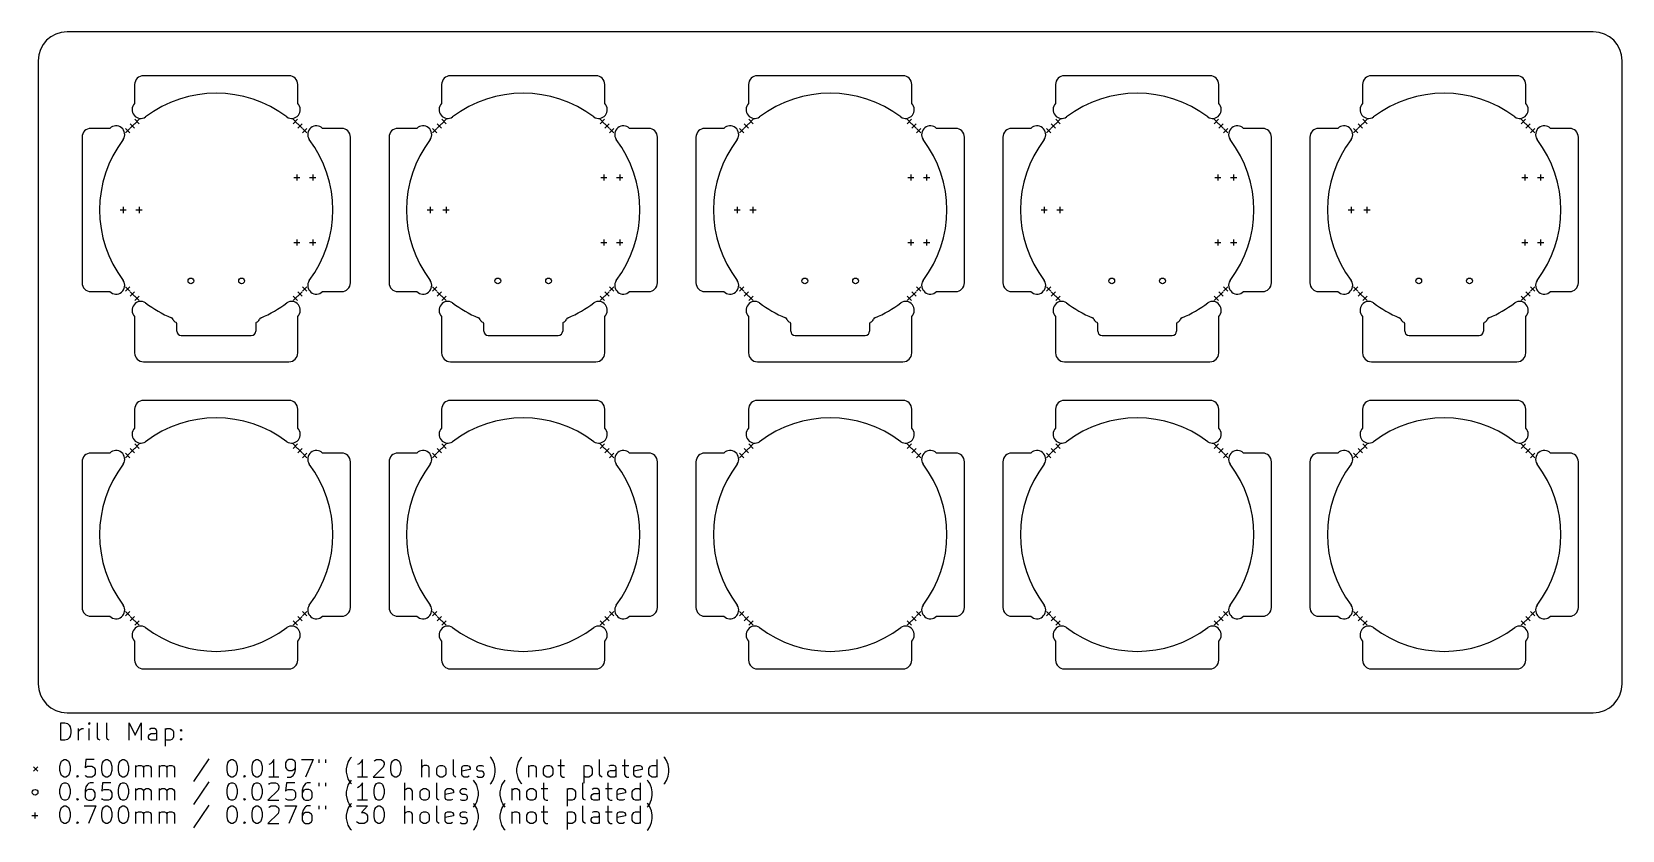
# Model space of a CAD drawing. Extents: x 19 to 200, y -111 to -20.
import ezdxf

# ---------------------------------------------------------------- set-up
doc = ezdxf.new("R2010")
doc.units = 0
doc.layers.add('BLACK', color=7, linetype='CONTINUOUS')

msp = doc.modelspace()

# ---------------------------------------------------------------- linework, layer by layer
at = {"layer": 'BLACK', "linetype": 'CONTINUOUS'}
for p, q in [((197, -19.7), (23, -19.7)), ((19.7, -23), (19.7, -94)), ((200.3, -94), (200.3, -23)), ((48.298, -24.7), (31.702, -24.7)), ((83.298, -24.7), (66.702, -24.7)), ((118.298, -24.7), (101.702, -24.7)), ((153.298, -24.7), (136.702, -24.7)), ((188.298, -24.7), (171.702, -24.7)), ((30.702, -25.7), (30.700429, -27.872002)), ((49.299571, -27.872002), (49.298, -25.7)), ((65.702, -25.7), (65.700429, -27.872002)), ((84.299571, -27.872002), (84.298, -25.7)), ((100.702, -25.7), (100.700429, -27.872002)), ((119.299571, -27.872002), (119.298, -25.7)), ((135.702, -25.7), (135.700429, -27.872002)), ((154.299571, -27.872002), (154.298, -25.7)), ((170.702, -25.7), (170.700429, -27.872002)), ((189.299571, -27.872002), (189.298, -25.7)), ((27.872002, -30.700429), (25.7, -30.702)), ((29.669289, -30.729949), (30.169289, -31.229949)), ((30.169289, -30.729949), (29.669289, -31.229949)), ((30.181942, -30.181942), (30.681942, -30.681942)), ((30.681942, -30.181942), (30.181942, -30.681942)), ((30.729949, -29.669289), (31.229949, -30.169289)), ((31.229949, -29.669289), (30.729949, -30.169289)), ((48.770051, -29.669289), (49.270051, -30.169289)), ((49.270051, -29.669289), (48.770051, -30.169289)), ((49.318058, -30.181942), (49.818058, -30.681942)), ((49.818058, -30.181942), (49.318058, -30.681942)), ((49.830711, -30.729949), (50.330711, -31.229949)), ((50.330711, -30.729949), (49.830711, -31.229949)), ((54.3, -30.702), (52.127998, -30.700429)), ((62.872002, -30.700429), (60.7, -30.702)), ((64.669289, -30.729949), (65.169289, -31.229949)), ((65.169289, -30.729949), (64.669289, -31.229949)), ((65.181942, -30.181942), (65.681942, -30.681942)), ((65.681942, -30.181942), (65.181942, -30.681942)), ((65.729949, -29.669289), (66.229949, -30.169289)), ((66.229949, -29.669289), (65.729949, -30.169289)), ((83.770051, -29.669289), (84.270051, -30.169289)), ((84.270051, -29.669289), (83.770051, -30.169289)), ((84.318058, -30.181942), (84.818058, -30.681942)), ((84.818058, -30.181942), (84.318058, -30.681942)), ((84.830711, -30.729949), (85.330711, -31.229949)), ((85.330711, -30.729949), (84.830711, -31.229949)), ((89.3, -30.702), (87.127998, -30.700429)), ((97.872002, -30.700429), (95.7, -30.702)), ((99.669289, -30.729949), (100.169289, -31.229949)), ((100.169289, -30.729949), (99.669289, -31.229949)), ((100.181942, -30.181942), (100.681942, -30.681942)), ((100.681942, -30.181942), (100.181942, -30.681942)), ((100.729949, -29.669289), (101.229949, -30.169289)), ((101.229949, -29.669289), (100.729949, -30.169289)), ((118.770051, -29.669289), (119.270051, -30.169289)), ((119.270051, -29.669289), (118.770051, -30.169289)), ((119.318058, -30.181942), (119.818058, -30.681942)), ((119.818058, -30.181942), (119.318058, -30.681942)), ((119.830711, -30.729949), (120.330711, -31.229949)), ((120.330711, -30.729949), (119.830711, -31.229949)), ((124.3, -30.702), (122.127998, -30.700429)), ((132.872002, -30.700429), (130.7, -30.702)), ((134.669289, -30.729949), (135.169289, -31.229949)), ((135.169289, -30.729949), (134.669289, -31.229949)), ((135.181942, -30.181942), (135.681942, -30.681942)), ((135.681942, -30.181942), (135.181942, -30.681942)), ((135.729949, -29.669289), (136.229949, -30.169289)), ((136.229949, -29.669289), (135.729949, -30.169289)), ((153.770051, -29.669289), (154.270051, -30.169289)), ((154.270051, -29.669289), (153.770051, -30.169289)), ((154.318058, -30.181942), (154.818058, -30.681942)), ((154.818058, -30.181942), (154.318058, -30.681942)), ((154.830711, -30.729949), (155.330711, -31.229949)), ((155.330711, -30.729949), (154.830711, -31.229949)), ((159.3, -30.702), (157.127998, -30.700429)), ((167.872002, -30.700429), (165.7, -30.702)), ((169.669289, -30.729949), (170.169289, -31.229949)), ((170.169289, -30.729949), (169.669289, -31.229949)), ((170.181942, -30.181942), (170.681942, -30.681942)), ((170.681942, -30.181942), (170.181942, -30.681942)), ((170.729949, -29.669289), (171.229949, -30.169289)), ((171.229949, -29.669289), (170.729949, -30.169289)), ((188.770051, -29.669289), (189.270051, -30.169289)), ((189.270051, -29.669289), (188.770051, -30.169289)), ((189.318058, -30.181942), (189.818058, -30.681942)), ((189.818058, -30.181942), (189.318058, -30.681942)), ((189.830711, -30.729949), (190.330711, -31.229949)), ((190.330711, -30.729949), (189.830711, -31.229949)), ((194.3, -30.702), (192.127998, -30.700429)), ((24.7, -31.702), (24.7, -48.298)), ((55.3, -48.298), (55.3, -31.702)), ((59.7, -31.702), (59.7, -48.298)), ((90.3, -48.298), (90.3, -31.702)), ((94.7, -31.702), (94.7, -48.298)), ((125.3, -48.298), (125.3, -31.702)), ((129.7, -31.702), (129.7, -48.298)), ((160.3, -48.298), (160.3, -31.702)), ((164.7, -31.702), (164.7, -48.298)), ((195.3, -48.298), (195.3, -31.702)), ((49.2, -35.95), (49.2, -36.65)), ((51, -35.95), (51, -36.65)), ((84.2, -35.95), (84.2, -36.65)), ((86, -35.95), (86, -36.65)), ((119.2, -35.95), (119.2, -36.65)), ((121, -35.95), (121, -36.65)), ((154.2, -35.95), (154.2, -36.65)), ((156, -35.95), (156, -36.65)), ((189.2, -35.95), (189.2, -36.65)), ((191, -35.95), (191, -36.65)), ((48.85, -36.3), (49.55, -36.3)), ((50.65, -36.3), (51.35, -36.3)), ((83.85, -36.3), (84.55, -36.3)), ((85.65, -36.3), (86.35, -36.3)), ((118.85, -36.3), (119.55, -36.3)), ((120.65, -36.3), (121.35, -36.3)), ((153.85, -36.3), (154.55, -36.3)), ((155.65, -36.3), (156.35, -36.3)), ((188.85, -36.3), (189.55, -36.3)), ((190.65, -36.3), (191.35, -36.3)), ((29.4, -39.65), (29.4, -40.35)), ((31.2, -39.65), (31.2, -40.35)), ((64.4, -39.65), (64.4, -40.35)), ((66.2, -39.65), (66.2, -40.35)), ((99.4, -39.65), (99.4, -40.35)), ((101.2, -39.65), (101.2, -40.35)), ((134.4, -39.65), (134.4, -40.35)), ((136.2, -39.65), (136.2, -40.35)), ((169.4, -39.65), (169.4, -40.35)), ((171.2, -39.65), (171.2, -40.35)), ((29.05, -40), (29.75, -40)), ((30.85, -40), (31.55, -40)), ((64.05, -40), (64.75, -40)), ((65.85, -40), (66.55, -40)), ((99.05, -40), (99.75, -40)), ((100.85, -40), (101.55, -40)), ((134.05, -40), (134.75, -40)), ((135.85, -40), (136.55, -40)), ((169.05, -40), (169.75, -40)), ((170.85, -40), (171.55, -40)), ((49.2, -43.35), (49.2, -44.05)), ((51, -43.35), (51, -44.05)), ((84.2, -43.35), (84.2, -44.05)), ((86, -43.35), (86, -44.05)), ((119.2, -43.35), (119.2, -44.05)), ((121, -43.35), (121, -44.05)), ((154.2, -43.35), (154.2, -44.05)), ((156, -43.35), (156, -44.05)), ((189.2, -43.35), (189.2, -44.05)), ((191, -43.35), (191, -44.05)), ((48.85, -43.7), (49.55, -43.7)), ((50.65, -43.7), (51.35, -43.7)), ((83.85, -43.7), (84.55, -43.7)), ((85.65, -43.7), (86.35, -43.7)), ((118.85, -43.7), (119.55, -43.7)), ((120.65, -43.7), (121.35, -43.7)), ((153.85, -43.7), (154.55, -43.7)), ((155.65, -43.7), (156.35, -43.7)), ((188.85, -43.7), (189.55, -43.7)), ((190.65, -43.7), (191.35, -43.7)), ((29.669289, -48.770051), (30.169289, -49.270051)), ((30.169289, -48.770051), (29.669289, -49.270051)), ((49.830711, -48.770051), (50.330711, -49.270051)), ((50.330711, -48.770051), (49.830711, -49.270051)), ((64.669289, -48.770051), (65.169289, -49.270051)), ((65.169289, -48.770051), (64.669289, -49.270051)), ((84.830711, -48.770051), (85.330711, -49.270051)), ((85.330711, -48.770051), (84.830711, -49.270051)), ((99.669289, -48.770051), (100.169289, -49.270051)), ((100.169289, -48.770051), (99.669289, -49.270051)), ((119.830711, -48.770051), (120.330711, -49.270051)), ((120.330711, -48.770051), (119.830711, -49.270051)), ((134.669289, -48.770051), (135.169289, -49.270051)), ((135.169289, -48.770051), (134.669289, -49.270051)), ((154.830711, -48.770051), (155.330711, -49.270051)), ((155.330711, -48.770051), (154.830711, -49.270051)), ((169.669289, -48.770051), (170.169289, -49.270051)), ((170.169289, -48.770051), (169.669289, -49.270051)), ((189.830711, -48.770051), (190.330711, -49.270051)), ((190.330711, -48.770051), (189.830711, -49.270051)), ((25.7, -49.298), (27.872002, -49.299571)), ((30.181942, -49.318058), (30.681942, -49.818058)), ((30.681942, -49.318058), (30.181942, -49.818058)), ((30.729949, -49.830711), (31.229949, -50.330711)), ((31.229949, -49.830711), (30.729949, -50.330711)), ((48.770051, -49.830711), (49.270051, -50.330711)), ((49.270051, -49.830711), (48.770051, -50.330711)), ((49.318058, -49.318058), (49.818058, -49.818058)), ((49.818058, -49.318058), (49.318058, -49.818058)), ((52.127998, -49.299571), (54.3, -49.298)), ((60.7, -49.298), (62.872002, -49.299571)), ((65.181942, -49.318058), (65.681942, -49.818058)), ((65.681942, -49.318058), (65.181942, -49.818058)), ((65.729949, -49.830711), (66.229949, -50.330711)), ((66.229949, -49.830711), (65.729949, -50.330711)), ((83.770051, -49.830711), (84.270051, -50.330711)), ((84.270051, -49.830711), (83.770051, -50.330711)), ((84.318058, -49.318058), (84.818058, -49.818058)), ((84.818058, -49.318058), (84.318058, -49.818058)), ((87.127998, -49.299571), (89.3, -49.298)), ((95.7, -49.298), (97.872002, -49.299571)), ((100.181942, -49.318058), (100.681942, -49.818058)), ((100.681942, -49.318058), (100.181942, -49.818058)), ((100.729949, -49.830711), (101.229949, -50.330711)), ((101.229949, -49.830711), (100.729949, -50.330711)), ((118.770051, -49.830711), (119.270051, -50.330711)), ((119.270051, -49.830711), (118.770051, -50.330711)), ((119.318058, -49.318058), (119.818058, -49.818058)), ((119.818058, -49.318058), (119.318058, -49.818058)), ((122.127998, -49.299571), (124.3, -49.298)), ((130.7, -49.298), (132.872002, -49.299571)), ((135.181942, -49.318058), (135.681942, -49.818058)), ((135.681942, -49.318058), (135.181942, -49.818058)), ((135.729949, -49.830711), (136.229949, -50.330711)), ((136.229949, -49.830711), (135.729949, -50.330711)), ((153.770051, -49.830711), (154.270051, -50.330711)), ((154.270051, -49.830711), (153.770051, -50.330711)), ((154.318058, -49.318058), (154.818058, -49.818058)), ((154.818058, -49.318058), (154.318058, -49.818058)), ((157.127998, -49.299571), (159.3, -49.298)), ((165.7, -49.298), (167.872002, -49.299571)), ((170.181942, -49.318058), (170.681942, -49.818058)), ((170.681942, -49.318058), (170.181942, -49.818058)), ((170.729949, -49.830711), (171.229949, -50.330711)), ((171.229949, -49.830711), (170.729949, -50.330711)), ((188.770051, -49.830711), (189.270051, -50.330711)), ((189.270051, -49.830711), (188.770051, -50.330711)), ((189.318058, -49.318058), (189.818058, -49.818058)), ((189.818058, -49.318058), (189.318058, -49.818058)), ((192.127998, -49.299571), (194.3, -49.298)), ((30.700429, -52.127998), (30.702, -56.3)), ((49.298, -56.3), (49.299571, -52.127998)), ((65.700429, -52.127998), (65.702, -56.3)), ((84.298, -56.3), (84.299571, -52.127998)), ((100.700429, -52.127998), (100.702, -56.3)), ((119.298, -56.3), (119.299571, -52.127998)), ((135.700429, -52.127998), (135.702, -56.3)), ((154.298, -56.3), (154.299571, -52.127998)), ((170.700429, -52.127998), (170.702, -56.3)), ((189.298, -56.3), (189.299571, -52.127998)), ((35.5, -53.8), (35.5, -52.980978)), ((36, -54.3), (44, -54.3)), ((44.5, -52.980978), (44.5, -53.8)), ((70.5, -53.8), (70.5, -52.980978)), ((71, -54.3), (79, -54.3)), ((79.5, -52.980978), (79.5, -53.8)), ((105.5, -53.8), (105.5, -52.980978)), ((106, -54.3), (114, -54.3)), ((114.5, -52.980978), (114.5, -53.8)), ((140.5, -53.8), (140.5, -52.980978)), ((141, -54.3), (149, -54.3)), ((149.5, -52.980978), (149.5, -53.8)), ((175.5, -53.8), (175.5, -52.980978)), ((176, -54.3), (184, -54.3)), ((184.5, -52.980978), (184.5, -53.8)), ((31.702, -57.3), (48.298, -57.3)), ((66.702, -57.3), (83.298, -57.3)), ((101.702, -57.3), (118.298, -57.3)), ((136.702, -57.3), (153.298, -57.3)), ((171.702, -57.3), (188.298, -57.3)), ((30.702, -62.7), (30.700429, -64.872002)), ((48.298, -61.7), (31.702, -61.7)), ((49.299571, -64.872002), (49.298, -62.7)), ((65.702, -62.7), (65.700429, -64.872002)), ((83.298, -61.7), (66.702, -61.7)), ((84.299571, -64.872002), (84.298, -62.7)), ((100.702, -62.7), (100.700429, -64.872002)), ((118.298, -61.7), (101.702, -61.7)), ((119.299571, -64.872002), (119.298, -62.7)), ((135.702, -62.7), (135.700429, -64.872002)), ((153.298, -61.7), (136.702, -61.7)), ((154.299571, -64.872002), (154.298, -62.7)), ((170.702, -62.7), (170.700429, -64.872002)), ((188.298, -61.7), (171.702, -61.7)), ((189.299571, -64.872002), (189.298, -62.7)), ((30.729949, -66.669289), (31.229949, -67.169289)), ((31.229949, -66.669289), (30.729949, -67.169289)), ((48.770051, -66.669289), (49.270051, -67.169289)), ((49.270051, -66.669289), (48.770051, -67.169289)), ((65.729949, -66.669289), (66.229949, -67.169289)), ((66.229949, -66.669289), (65.729949, -67.169289)), ((83.770051, -66.669289), (84.270051, -67.169289)), ((84.270051, -66.669289), (83.770051, -67.169289)), ((100.729949, -66.669289), (101.229949, -67.169289)), ((101.229949, -66.669289), (100.729949, -67.169289)), ((118.770051, -66.669289), (119.270051, -67.169289)), ((119.270051, -66.669289), (118.770051, -67.169289)), ((135.729949, -66.669289), (136.229949, -67.169289)), ((136.229949, -66.669289), (135.729949, -67.169289)), ((153.770051, -66.669289), (154.270051, -67.169289)), ((154.270051, -66.669289), (153.770051, -67.169289)), ((170.729949, -66.669289), (171.229949, -67.169289)), ((171.229949, -66.669289), (170.729949, -67.169289)), ((188.770051, -66.669289), (189.270051, -67.169289)), ((189.270051, -66.669289), (188.770051, -67.169289)), ((24.7, -68.702), (24.7, -85.298)), ((27.872002, -67.700429), (25.7, -67.702)), ((29.669289, -67.729949), (30.169289, -68.229949)), ((30.169289, -67.729949), (29.669289, -68.229949)), ((30.181942, -67.181942), (30.681942, -67.681942)), ((30.681942, -67.181942), (30.181942, -67.681942)), ((49.318058, -67.181942), (49.818058, -67.681942)), ((49.818058, -67.181942), (49.318058, -67.681942)), ((49.830711, -67.729949), (50.330711, -68.229949)), ((50.330711, -67.729949), (49.830711, -68.229949)), ((54.3, -67.702), (52.127998, -67.700429)), ((55.3, -85.298), (55.3, -68.702)), ((59.7, -68.702), (59.7, -85.298)), ((62.872002, -67.700429), (60.7, -67.702)), ((64.669289, -67.729949), (65.169289, -68.229949)), ((65.169289, -67.729949), (64.669289, -68.229949)), ((65.181942, -67.181942), (65.681942, -67.681942)), ((65.681942, -67.181942), (65.181942, -67.681942)), ((84.318058, -67.181942), (84.818058, -67.681942)), ((84.818058, -67.181942), (84.318058, -67.681942)), ((84.830711, -67.729949), (85.330711, -68.229949)), ((85.330711, -67.729949), (84.830711, -68.229949)), ((89.3, -67.702), (87.127998, -67.700429)), ((90.3, -85.298), (90.3, -68.702)), ((94.7, -68.702), (94.7, -85.298)), ((97.872002, -67.700429), (95.7, -67.702)), ((99.669289, -67.729949), (100.169289, -68.229949)), ((100.169289, -67.729949), (99.669289, -68.229949)), ((100.181942, -67.181942), (100.681942, -67.681942)), ((100.681942, -67.181942), (100.181942, -67.681942)), ((119.318058, -67.181942), (119.818058, -67.681942)), ((119.818058, -67.181942), (119.318058, -67.681942)), ((119.830711, -67.729949), (120.330711, -68.229949)), ((120.330711, -67.729949), (119.830711, -68.229949)), ((124.3, -67.702), (122.127998, -67.700429)), ((125.3, -85.298), (125.3, -68.702)), ((129.7, -68.702), (129.7, -85.298)), ((132.872002, -67.700429), (130.7, -67.702)), ((134.669289, -67.729949), (135.169289, -68.229949)), ((135.169289, -67.729949), (134.669289, -68.229949)), ((135.181942, -67.181942), (135.681942, -67.681942)), ((135.681942, -67.181942), (135.181942, -67.681942)), ((154.318058, -67.181942), (154.818058, -67.681942)), ((154.818058, -67.181942), (154.318058, -67.681942)), ((154.830711, -67.729949), (155.330711, -68.229949)), ((155.330711, -67.729949), (154.830711, -68.229949)), ((159.3, -67.702), (157.127998, -67.700429)), ((160.3, -85.298), (160.3, -68.702)), ((164.7, -68.702), (164.7, -85.298)), ((167.872002, -67.700429), (165.7, -67.702)), ((169.669289, -67.729949), (170.169289, -68.229949)), ((170.169289, -67.729949), (169.669289, -68.229949)), ((170.181942, -67.181942), (170.681942, -67.681942)), ((170.681942, -67.181942), (170.181942, -67.681942)), ((189.318058, -67.181942), (189.818058, -67.681942)), ((189.818058, -67.181942), (189.318058, -67.681942)), ((189.830711, -67.729949), (190.330711, -68.229949)), ((190.330711, -67.729949), (189.830711, -68.229949)), ((194.3, -67.702), (192.127998, -67.700429)), ((195.3, -85.298), (195.3, -68.702)), ((25.7, -86.298), (27.872002, -86.299571)), ((29.669289, -85.770051), (30.169289, -86.270051)), ((30.169289, -85.770051), (29.669289, -86.270051)), ((30.181942, -86.318058), (30.681942, -86.818058)), ((30.681942, -86.318058), (30.181942, -86.818058)), ((30.729949, -86.830711), (31.229949, -87.330711)), ((31.229949, -86.830711), (30.729949, -87.330711)), ((48.770051, -86.830711), (49.270051, -87.330711)), ((49.270051, -86.830711), (48.770051, -87.330711)), ((49.318058, -86.318058), (49.818058, -86.818058)), ((49.818058, -86.318058), (49.318058, -86.818058)), ((49.830711, -85.770051), (50.330711, -86.270051)), ((50.330711, -85.770051), (49.830711, -86.270051)), ((52.127998, -86.299571), (54.3, -86.298)), ((60.7, -86.298), (62.872002, -86.299571)), ((64.669289, -85.770051), (65.169289, -86.270051)), ((65.169289, -85.770051), (64.669289, -86.270051)), ((65.181942, -86.318058), (65.681942, -86.818058)), ((65.681942, -86.318058), (65.181942, -86.818058)), ((65.729949, -86.830711), (66.229949, -87.330711)), ((66.229949, -86.830711), (65.729949, -87.330711)), ((83.770051, -86.830711), (84.270051, -87.330711)), ((84.270051, -86.830711), (83.770051, -87.330711)), ((84.318058, -86.318058), (84.818058, -86.818058)), ((84.818058, -86.318058), (84.318058, -86.818058)), ((84.830711, -85.770051), (85.330711, -86.270051)), ((85.330711, -85.770051), (84.830711, -86.270051)), ((87.127998, -86.299571), (89.3, -86.298)), ((95.7, -86.298), (97.872002, -86.299571)), ((99.669289, -85.770051), (100.169289, -86.270051)), ((100.169289, -85.770051), (99.669289, -86.270051)), ((100.181942, -86.318058), (100.681942, -86.818058)), ((100.681942, -86.318058), (100.181942, -86.818058)), ((100.729949, -86.830711), (101.229949, -87.330711)), ((101.229949, -86.830711), (100.729949, -87.330711)), ((118.770051, -86.830711), (119.270051, -87.330711)), ((119.270051, -86.830711), (118.770051, -87.330711)), ((119.318058, -86.318058), (119.818058, -86.818058)), ((119.818058, -86.318058), (119.318058, -86.818058)), ((119.830711, -85.770051), (120.330711, -86.270051)), ((120.330711, -85.770051), (119.830711, -86.270051)), ((122.127998, -86.299571), (124.3, -86.298)), ((130.7, -86.298), (132.872002, -86.299571)), ((134.669289, -85.770051), (135.169289, -86.270051)), ((135.169289, -85.770051), (134.669289, -86.270051)), ((135.181942, -86.318058), (135.681942, -86.818058)), ((135.681942, -86.318058), (135.181942, -86.818058)), ((135.729949, -86.830711), (136.229949, -87.330711)), ((136.229949, -86.830711), (135.729949, -87.330711)), ((153.770051, -86.830711), (154.270051, -87.330711)), ((154.270051, -86.830711), (153.770051, -87.330711)), ((154.318058, -86.318058), (154.818058, -86.818058)), ((154.818058, -86.318058), (154.318058, -86.818058)), ((154.830711, -85.770051), (155.330711, -86.270051)), ((155.330711, -85.770051), (154.830711, -86.270051)), ((157.127998, -86.299571), (159.3, -86.298)), ((165.7, -86.298), (167.872002, -86.299571)), ((169.669289, -85.770051), (170.169289, -86.270051)), ((170.169289, -85.770051), (169.669289, -86.270051)), ((170.181942, -86.318058), (170.681942, -86.818058)), ((170.681942, -86.318058), (170.181942, -86.818058)), ((170.729949, -86.830711), (171.229949, -87.330711)), ((171.229949, -86.830711), (170.729949, -87.330711)), ((188.770051, -86.830711), (189.270051, -87.330711)), ((189.270051, -86.830711), (188.770051, -87.330711)), ((189.318058, -86.318058), (189.818058, -86.818058)), ((189.818058, -86.318058), (189.318058, -86.818058)), ((189.830711, -85.770051), (190.330711, -86.270051)), ((190.330711, -85.770051), (189.830711, -86.270051)), ((192.127998, -86.299571), (194.3, -86.298)), ((30.700429, -89.127998), (30.702, -91.3)), ((49.298, -91.3), (49.299571, -89.127998)), ((65.700429, -89.127998), (65.702, -91.3)), ((84.298, -91.3), (84.299571, -89.127998)), ((100.700429, -89.127998), (100.702, -91.3)), ((119.298, -91.3), (119.299571, -89.127998)), ((135.700429, -89.127998), (135.702, -91.3)), ((154.298, -91.3), (154.299571, -89.127998)), ((170.700429, -89.127998), (170.702, -91.3)), ((189.298, -91.3), (189.299571, -89.127998)), ((31.702, -92.3), (48.298, -92.3)), ((66.702, -92.3), (83.298, -92.3)), ((101.702, -92.3), (118.298, -92.3)), ((136.702, -92.3), (153.298, -92.3)), ((171.702, -92.3), (188.298, -92.3)), ((23, -97.3), (197, -97.3)), ((22.282768, -100.439838), (22.282768, -98.439838)), ((22.282768, -98.439838), (22.758958, -98.439838)), ((22.758958, -98.439838), (23.044673, -98.535076)), ((23.044673, -98.535076), (23.235149, -98.725552)), ((23.235149, -98.725552), (23.330387, -98.916028)), ((23.330387, -98.916028), (23.425625, -99.29698)), ((23.425625, -99.582695), (23.330387, -99.963647)), ((23.425625, -99.29698), (23.425625, -99.582695)), ((24.282768, -100.439838), (24.282768, -99.106504)), ((24.282768, -99.487457), (24.378006, -99.29698)), ((24.378006, -99.29698), (24.473244, -99.201742)), ((24.473244, -99.201742), (24.66372, -99.106504)), ((24.66372, -99.106504), (24.854197, -99.106504)), ((25.520863, -98.439838), (25.425625, -98.535076)), ((25.425625, -98.535076), (25.520863, -98.630314)), ((25.616101, -98.535076), (25.520863, -98.439838)), ((25.520863, -98.439838), (25.520863, -98.630314)), ((25.520863, -98.630314), (25.616101, -98.535076)), ((25.520863, -100.439838), (25.520863, -99.106504)), ((26.473244, -100.154123), (26.473244, -98.439838)), ((27.520863, -100.154123), (27.520863, -98.439838)), ((30.092292, -100.439838), (30.092292, -98.439838)), ((30.092292, -98.439838), (30.758959, -99.868409)), ((30.758959, -99.868409), (31.425625, -98.439838)), ((31.425625, -98.439838), (31.425625, -100.439838)), ((32.568482, -99.106504), (32.378006, -99.201742)), ((32.378006, -99.773171), (32.568482, -99.677933)), ((32.949435, -99.106504), (32.568482, -99.106504)), ((32.568482, -99.677933), (33.044673, -99.677933)), ((33.139911, -99.201742), (32.949435, -99.106504)), ((33.044673, -99.677933), (33.235149, -99.582695)), ((33.235149, -99.392219), (33.139911, -99.201742)), ((33.235149, -100.439838), (33.235149, -99.392219)), ((34.18753, -99.106504), (34.18753, -101.106504)), ((34.18753, -99.201742), (34.378006, -99.106504)), ((34.378006, -99.106504), (34.758959, -99.106504)), ((34.758959, -99.106504), (34.949435, -99.201742)), ((34.949435, -99.201742), (35.044673, -99.29698)), ((35.044673, -99.29698), (35.139911, -99.487457)), ((35.139911, -99.487457), (35.139911, -100.058885)), ((35.901816, -99.29698), (35.997054, -99.201742)), ((35.997054, -99.392219), (35.901816, -99.29698)), ((35.997054, -99.201742), (36.092292, -99.29698)), ((35.997054, -99.201742), (35.997054, -99.392219)), ((36.092292, -99.29698), (35.997054, -99.392219)), ((22.758958, -100.439838), (22.282768, -100.439838)), ((23.044673, -100.3446), (22.758958, -100.439838)), ((23.235149, -100.154123), (23.044673, -100.3446)), ((23.330387, -99.963647), (23.235149, -100.154123)), ((26.568482, -100.3446), (26.473244, -100.154123)), ((26.758958, -100.439838), (26.568482, -100.3446)), ((27.616101, -100.3446), (27.520863, -100.154123)), ((27.806577, -100.439838), (27.616101, -100.3446)), ((32.282768, -99.963647), (32.378006, -99.773171)), ((32.282768, -100.154123), (32.282768, -99.963647)), ((32.378006, -100.3446), (32.282768, -100.154123)), ((32.568482, -100.439838), (32.378006, -100.3446)), ((33.044673, -100.439838), (32.568482, -100.439838)), ((33.235149, -100.3446), (33.044673, -100.439838)), ((34.378006, -100.439838), (34.18753, -100.3446)), ((34.758959, -100.439838), (34.378006, -100.439838)), ((34.949435, -100.3446), (34.758959, -100.439838)), ((35.044673, -100.249361), (34.949435, -100.3446)), ((35.139911, -100.058885), (35.044673, -100.249361)), ((35.901816, -100.3446), (35.997054, -100.249361)), ((35.997054, -100.439838), (35.901816, -100.3446)), ((35.997054, -100.249361), (36.092292, -100.3446)), ((35.997054, -100.249361), (35.997054, -100.439838)), ((36.092292, -100.3446), (35.997054, -100.439838)), ((22.18753, -103.401742), (22.282768, -103.02079)), ((22.282768, -103.02079), (22.378006, -102.830314)), ((22.378006, -102.830314), (22.473244, -102.735076)), ((22.473244, -102.735076), (22.66372, -102.639838)), ((22.66372, -102.639838), (22.854197, -102.639838)), ((22.854197, -102.639838), (23.044673, -102.735076)), ((23.044673, -102.735076), (23.139911, -102.830314)), ((23.139911, -102.830314), (23.235149, -103.02079)), ((23.235149, -103.02079), (23.330387, -103.401742)), ((25.139911, -102.639838), (25.044673, -103.592219)), ((26.092292, -102.639838), (25.139911, -102.639838)), ((26.949435, -103.401742), (27.044673, -103.02079)), ((27.044673, -103.02079), (27.139911, -102.830314)), ((27.139911, -102.830314), (27.235149, -102.735076)), ((27.235149, -102.735076), (27.425625, -102.639838)), ((27.425625, -102.639838), (27.616102, -102.639838)), ((27.616102, -102.639838), (27.806578, -102.735076)), ((27.806578, -102.735076), (27.901816, -102.830314)), ((27.901816, -102.830314), (27.997054, -103.02079)), ((27.997054, -103.02079), (28.092292, -103.401742)), ((28.854197, -103.401742), (28.949435, -103.02079)), ((28.949435, -103.02079), (29.044673, -102.830314)), ((29.044673, -102.830314), (29.139911, -102.735076)), ((29.139911, -102.735076), (29.330387, -102.639838)), ((29.330387, -102.639838), (29.520864, -102.639838)), ((29.520864, -102.639838), (29.71134, -102.735076)), ((29.71134, -102.735076), (29.806578, -102.830314)), ((29.806578, -102.830314), (29.901816, -103.02079)), ((29.901816, -103.02079), (29.997054, -103.401742)), ((30.854197, -104.639838), (30.854197, -103.306504)), ((30.949435, -103.401742), (31.139911, -103.306504)), ((31.139911, -103.306504), (31.425626, -103.306504)), ((31.425626, -103.306504), (31.616102, -103.401742)), ((31.806578, -103.401742), (31.997054, -103.306504)), ((31.997054, -103.306504), (32.282768, -103.306504)), ((32.282768, -103.306504), (32.473245, -103.401742)), ((33.520864, -104.639838), (33.520864, -103.306504)), ((33.616102, -103.401742), (33.806578, -103.306504)), ((33.806578, -103.306504), (34.092293, -103.306504)), ((34.092293, -103.306504), (34.282769, -103.401742)), ((34.473245, -103.401742), (34.663721, -103.306504)), ((34.663721, -103.306504), (34.949435, -103.306504)), ((34.949435, -103.306504), (35.139912, -103.401742)), ((39.139912, -102.5446), (37.425627, -105.116028)), ((41.235151, -103.401742), (41.330389, -103.02079)), ((41.330389, -103.02079), (41.425627, -102.830314)), ((41.425627, -102.830314), (41.520865, -102.735076)), ((41.520865, -102.735076), (41.711341, -102.639838)), ((41.711341, -102.639838), (41.901818, -102.639838)), ((41.901818, -102.639838), (42.092294, -102.735076)), ((42.092294, -102.735076), (42.187532, -102.830314)), ((42.187532, -102.830314), (42.28277, -103.02079)), ((42.28277, -103.02079), (42.378008, -103.401742)), ((44.092294, -103.401742), (44.187532, -103.02079)), ((44.187532, -103.02079), (44.28277, -102.830314)), ((44.28277, -102.830314), (44.378008, -102.735076)), ((44.378008, -102.735076), (44.568484, -102.639838)), ((44.568484, -102.639838), (44.758961, -102.639838)), ((44.758961, -102.639838), (44.949437, -102.735076)), ((44.949437, -102.735076), (45.044675, -102.830314)), ((45.044675, -102.830314), (45.139913, -103.02079)), ((45.139913, -103.02079), (45.235151, -103.401742)), ((46.187532, -103.116028), (45.997056, -103.211266)), ((46.378008, -102.925552), (46.187532, -103.116028)), ((46.568484, -102.639838), (46.378008, -102.925552)), ((46.568484, -104.639838), (46.568484, -102.639838)), ((47.997056, -102.830314), (47.901818, -103.02079)), ((47.901818, -103.02079), (47.901818, -103.49698)), ((48.092294, -102.735076), (47.997056, -102.830314)), ((48.28277, -102.639838), (48.092294, -102.735076)), ((48.663723, -102.639838), (48.28277, -102.639838)), ((48.854199, -102.735076), (48.663723, -102.639838)), ((48.949437, -102.830314), (48.854199, -102.735076)), ((49.044675, -103.02079), (48.949437, -102.830314)), ((49.044675, -103.782695), (49.044675, -103.02079)), ((49.711342, -102.639838), (51.044675, -102.639838)), ((51.044675, -102.639838), (50.187532, -104.639838)), ((51.711342, -102.639838), (51.711342, -103.02079)), ((52.473247, -102.639838), (52.473247, -103.02079)), ((54.8542, -103.687457), (54.949438, -103.211266)), ((54.949438, -103.211266), (55.044676, -102.925552)), ((55.044676, -102.925552), (55.139914, -102.735076)), ((55.139914, -102.735076), (55.33039, -102.449361)), ((55.33039, -102.449361), (55.425629, -102.354123)), ((56.282771, -103.116028), (56.092295, -103.211266)), ((56.473247, -102.925552), (56.282771, -103.116028)), ((56.663723, -102.639838), (56.473247, -102.925552)), ((56.663723, -104.639838), (56.663723, -102.639838)), ((57.997057, -102.830314), (58.092295, -102.735076)), ((58.092295, -102.735076), (58.282771, -102.639838)), ((58.282771, -102.639838), (58.758962, -102.639838)), ((58.758962, -102.639838), (58.949438, -102.735076)), ((58.949438, -102.735076), (59.044676, -102.830314)), ((59.044676, -102.830314), (59.139914, -103.02079)), ((59.139914, -103.211266), (59.044676, -103.49698)), ((59.139914, -103.02079), (59.139914, -103.211266)), ((59.901819, -103.401742), (59.997057, -103.02079)), ((59.997057, -103.02079), (60.092295, -102.830314)), ((60.092295, -102.830314), (60.187533, -102.735076)), ((60.187533, -102.735076), (60.378009, -102.639838)), ((60.378009, -102.639838), (60.568486, -102.639838)), ((60.568486, -102.639838), (60.758962, -102.735076)), ((60.758962, -102.735076), (60.8542, -102.830314)), ((60.8542, -102.830314), (60.949438, -103.02079)), ((60.949438, -103.02079), (61.044676, -103.401742)), ((63.425629, -104.639838), (63.425629, -102.639838)), ((63.711343, -103.306504), (63.520867, -103.401742)), ((63.997058, -103.306504), (63.711343, -103.306504)), ((64.187534, -103.401742), (63.997058, -103.306504)), ((65.330391, -103.401742), (65.520867, -103.306504)), ((65.520867, -103.306504), (65.806582, -103.306504)), ((65.806582, -103.306504), (65.997058, -103.401742)), ((67.044677, -104.354123), (67.044677, -102.639838)), ((68.092296, -103.401742), (68.282772, -103.306504)), ((68.282772, -103.306504), (68.663725, -103.306504)), ((68.663725, -103.306504), (68.854201, -103.401742)), ((69.806582, -103.401742), (69.997058, -103.306504)), ((69.997058, -103.306504), (70.282772, -103.306504)), ((70.282772, -103.306504), (70.473249, -103.401742)), ((71.330392, -102.449361), (71.235154, -102.354123)), ((71.520868, -102.735076), (71.330392, -102.449361)), ((71.616106, -102.925552), (71.520868, -102.735076)), ((71.711344, -103.211266), (71.616106, -102.925552)), ((71.806582, -103.687457), (71.711344, -103.211266)), ((74.282773, -103.687457), (74.378011, -103.211266)), ((74.378011, -103.211266), (74.473249, -102.925552)), ((74.473249, -102.925552), (74.568487, -102.735076)), ((74.568487, -102.735076), (74.758963, -102.449361)), ((74.758963, -102.449361), (74.854202, -102.354123)), ((75.616106, -103.306504), (75.616106, -104.639838)), ((75.711344, -103.401742), (75.90182, -103.306504)), ((75.90182, -103.306504), (76.187535, -103.306504)), ((76.187535, -103.306504), (76.378011, -103.401742)), ((77.520868, -103.401742), (77.711344, -103.306504)), ((77.711344, -103.306504), (77.997059, -103.306504)), ((77.997059, -103.306504), (78.187535, -103.401742)), ((78.94944, -103.306504), (79.711344, -103.306504)), ((79.235154, -102.639838), (79.235154, -104.354123)), ((81.901821, -103.306504), (81.901821, -105.306504)), ((81.901821, -103.401742), (82.092297, -103.306504)), ((82.092297, -103.306504), (82.47325, -103.306504)), ((82.47325, -103.306504), (82.663726, -103.401742)), ((83.711345, -104.354123), (83.711345, -102.639838)), ((84.94944, -103.306504), (84.758964, -103.401742)), ((85.330393, -103.306504), (84.94944, -103.306504)), ((85.520869, -103.401742), (85.330393, -103.306504)), ((86.282774, -103.306504), (87.044678, -103.306504)), ((86.568488, -102.639838), (86.568488, -104.354123)), ((87.711345, -103.401742), (87.901821, -103.306504)), ((87.901821, -103.306504), (88.282774, -103.306504)), ((88.282774, -103.306504), (88.47325, -103.401742)), ((89.520869, -103.401742), (89.711345, -103.306504)), ((89.711345, -103.306504), (90.092298, -103.306504)), ((90.092298, -103.306504), (90.282774, -103.401742)), ((90.282774, -104.639838), (90.282774, -102.639838)), ((91.139917, -102.449361), (91.044679, -102.354123)), ((91.330393, -102.735076), (91.139917, -102.449361)), ((91.425631, -102.925552), (91.330393, -102.735076)), ((91.520869, -103.211266), (91.425631, -102.925552)), ((91.616107, -103.687457), (91.520869, -103.211266)), ((19.175, -103.475), (19.675, -103.975)), ((19.675, -103.475), (19.175, -103.975)), ((22.18753, -103.877933), (22.18753, -103.401742)), ((22.282768, -104.258885), (22.18753, -103.877933)), ((22.378006, -104.449361), (22.282768, -104.258885)), ((22.473244, -104.5446), (22.378006, -104.449361)), ((22.66372, -104.639838), (22.473244, -104.5446)), ((22.854197, -104.639838), (22.66372, -104.639838)), ((23.044673, -104.5446), (22.854197, -104.639838)), ((23.139911, -104.449361), (23.044673, -104.5446)), ((23.235149, -104.258885), (23.139911, -104.449361)), ((23.330387, -103.877933), (23.235149, -104.258885)), ((23.330387, -103.401742), (23.330387, -103.877933)), ((24.092292, -104.5446), (24.18753, -104.449361)), ((24.18753, -104.639838), (24.092292, -104.5446)), ((24.18753, -104.449361), (24.282768, -104.5446)), ((24.18753, -104.449361), (24.18753, -104.639838)), ((24.282768, -104.5446), (24.18753, -104.639838)), ((25.044673, -103.592219), (25.139911, -103.49698)), ((25.139911, -104.5446), (25.044673, -104.449361)), ((25.139911, -103.49698), (25.330387, -103.401742)), ((25.330387, -104.639838), (25.139911, -104.5446)), ((25.330387, -103.401742), (25.806578, -103.401742)), ((25.806578, -104.639838), (25.330387, -104.639838)), ((25.806578, -103.401742), (25.997054, -103.49698)), ((25.997054, -104.5446), (25.806578, -104.639838)), ((25.997054, -103.49698), (26.092292, -103.592219)), ((26.092292, -104.449361), (25.997054, -104.5446)), ((26.092292, -103.592219), (26.18753, -103.782695)), ((26.18753, -104.258885), (26.092292, -104.449361)), ((26.18753, -103.782695), (26.18753, -104.258885)), ((26.949435, -103.877933), (26.949435, -103.401742)), ((27.044673, -104.258885), (26.949435, -103.877933)), ((27.139911, -104.449361), (27.044673, -104.258885)), ((27.235149, -104.5446), (27.139911, -104.449361)), ((27.425625, -104.639838), (27.235149, -104.5446)), ((27.616102, -104.639838), (27.425625, -104.639838)), ((27.806578, -104.5446), (27.616102, -104.639838)), ((27.901816, -104.449361), (27.806578, -104.5446)), ((27.997054, -104.258885), (27.901816, -104.449361)), ((28.092292, -103.877933), (27.997054, -104.258885)), ((28.092292, -103.401742), (28.092292, -103.877933)), ((28.854197, -103.877933), (28.854197, -103.401742)), ((28.949435, -104.258885), (28.854197, -103.877933)), ((29.044673, -104.449361), (28.949435, -104.258885)), ((29.139911, -104.5446), (29.044673, -104.449361)), ((29.330387, -104.639838), (29.139911, -104.5446)), ((29.520864, -104.639838), (29.330387, -104.639838)), ((29.71134, -104.5446), (29.520864, -104.639838)), ((29.806578, -104.449361), (29.71134, -104.5446)), ((29.901816, -104.258885), (29.806578, -104.449361)), ((29.997054, -103.877933), (29.901816, -104.258885)), ((29.997054, -103.401742), (29.997054, -103.877933)), ((30.854197, -103.49698), (30.949435, -103.401742)), ((31.616102, -103.401742), (31.71134, -103.592219)), ((31.71134, -103.592219), (31.806578, -103.401742)), ((31.71134, -103.592219), (31.71134, -104.639838)), ((32.473245, -103.401742), (32.568483, -103.592219)), ((32.568483, -103.592219), (32.568483, -104.639838)), ((33.520864, -103.49698), (33.616102, -103.401742)), ((34.282769, -103.401742), (34.378007, -103.592219)), ((34.378007, -103.592219), (34.473245, -103.401742)), ((34.378007, -103.592219), (34.378007, -104.639838)), ((35.139912, -103.401742), (35.23515, -103.592219)), ((35.23515, -103.592219), (35.23515, -104.639838)), ((41.235151, -103.877933), (41.235151, -103.401742)), ((41.330389, -104.258885), (41.235151, -103.877933)), ((41.425627, -104.449361), (41.330389, -104.258885)), ((41.520865, -104.5446), (41.425627, -104.449361)), ((41.711341, -104.639838), (41.520865, -104.5446)), ((41.901818, -104.639838), (41.711341, -104.639838)), ((42.092294, -104.5446), (41.901818, -104.639838)), ((42.187532, -104.449361), (42.092294, -104.5446)), ((42.28277, -104.258885), (42.187532, -104.449361)), ((42.378008, -103.877933), (42.28277, -104.258885)), ((42.378008, -103.401742), (42.378008, -103.877933)), ((43.139913, -104.5446), (43.235151, -104.449361)), ((43.235151, -104.639838), (43.139913, -104.5446)), ((43.235151, -104.449361), (43.330389, -104.5446)), ((43.235151, -104.449361), (43.235151, -104.639838)), ((43.330389, -104.5446), (43.235151, -104.639838)), ((44.092294, -103.877933), (44.092294, -103.401742)), ((44.187532, -104.258885), (44.092294, -103.877933)), ((44.28277, -104.449361), (44.187532, -104.258885)), ((44.378008, -104.5446), (44.28277, -104.449361)), ((44.568484, -104.639838), (44.378008, -104.5446)), ((44.758961, -104.639838), (44.568484, -104.639838)), ((44.949437, -104.5446), (44.758961, -104.639838)), ((45.044675, -104.449361), (44.949437, -104.5446)), ((45.139913, -104.258885), (45.044675, -104.449361)), ((45.235151, -103.877933), (45.139913, -104.258885)), ((45.235151, -103.401742), (45.235151, -103.877933)), ((47.139913, -104.639838), (45.997056, -104.639838)), ((47.901818, -103.49698), (47.997056, -103.687457)), ((47.997056, -103.687457), (48.092294, -103.782695)), ((48.092294, -103.782695), (48.28277, -103.877933)), ((48.092294, -104.639838), (48.473246, -104.639838)), ((48.28277, -103.877933), (48.663723, -103.877933)), ((48.473246, -104.639838), (48.663723, -104.5446)), ((48.663723, -103.877933), (48.854199, -103.782695)), ((48.663723, -104.5446), (48.758961, -104.449361)), ((48.758961, -104.449361), (48.949437, -104.163647)), ((48.854199, -103.782695), (48.949437, -103.687457)), ((48.949437, -103.687457), (49.044675, -103.49698)), ((48.949437, -104.163647), (49.044675, -103.782695)), ((54.8542, -104.068409), (54.8542, -103.687457)), ((54.949438, -104.5446), (54.8542, -104.068409)), ((55.044676, -104.830314), (54.949438, -104.5446)), ((55.139914, -105.02079), (55.044676, -104.830314)), ((55.33039, -105.306504), (55.139914, -105.02079)), ((55.139914, -105.375076), (55.33039, -105.089361)), ((55.33039, -105.089361), (55.425629, -104.994123)), ((57.235152, -104.639838), (56.092295, -104.639838)), ((59.044676, -103.49698), (57.901819, -104.639838)), ((57.901819, -104.639838), (59.139914, -104.639838)), ((59.901819, -103.877933), (59.901819, -103.401742)), ((59.997057, -104.258885), (59.901819, -103.877933)), ((60.092295, -104.449361), (59.997057, -104.258885)), ((60.187533, -104.5446), (60.092295, -104.449361)), ((60.378009, -104.639838), (60.187533, -104.5446)), ((60.568486, -104.639838), (60.378009, -104.639838)), ((60.758962, -104.5446), (60.568486, -104.639838)), ((60.8542, -104.449361), (60.758962, -104.5446)), ((60.949438, -104.258885), (60.8542, -104.449361)), ((61.044676, -103.877933), (60.949438, -104.258885)), ((61.044676, -103.401742), (61.044676, -103.877933)), ((63.520867, -103.401742), (63.425629, -103.49698)), ((64.282772, -103.592219), (64.187534, -103.401742)), ((64.282772, -104.639838), (64.282772, -103.592219)), ((65.139915, -103.687457), (65.235153, -103.49698)), ((65.139915, -104.258885), (65.139915, -103.687457)), ((65.235153, -104.449361), (65.139915, -104.258885)), ((65.235153, -103.49698), (65.330391, -103.401742)), ((65.330391, -104.5446), (65.235153, -104.449361)), ((65.520867, -104.639838), (65.330391, -104.5446)), ((65.806582, -104.639838), (65.520867, -104.639838)), ((65.997058, -104.5446), (65.806582, -104.639838)), ((65.997058, -103.401742), (66.092296, -103.49698)), ((66.092296, -104.449361), (65.997058, -104.5446)), ((66.092296, -103.49698), (66.187534, -103.687457)), ((66.187534, -104.258885), (66.092296, -104.449361)), ((66.187534, -103.687457), (66.187534, -104.258885)), ((67.139915, -104.5446), (67.044677, -104.354123)), ((67.330391, -104.639838), (67.139915, -104.5446)), ((67.997058, -103.592219), (68.092296, -103.401742)), ((67.997058, -104.354123), (67.997058, -103.592219)), ((68.949439, -103.782695), (67.997058, -103.973171)), ((68.092296, -104.5446), (67.997058, -104.354123)), ((68.282772, -104.639838), (68.092296, -104.5446)), ((68.663725, -104.639838), (68.282772, -104.639838)), ((68.854201, -104.5446), (68.663725, -104.639838)), ((68.854201, -103.401742), (68.949439, -103.592219)), ((68.949439, -103.592219), (68.949439, -103.782695)), ((69.42563, -105.089361), (69.330392, -104.994123)), ((69.616106, -105.375076), (69.42563, -105.089361)), ((69.711344, -103.592219), (69.806582, -103.401742)), ((69.711344, -103.687457), (69.711344, -103.592219)), ((69.806582, -103.877933), (69.711344, -103.687457)), ((69.711344, -104.5446), (69.90182, -104.639838)), ((69.997058, -103.973171), (69.806582, -103.877933)), ((69.90182, -104.639838), (70.282772, -104.639838)), ((70.282772, -103.973171), (69.997058, -103.973171)), ((70.473249, -104.068409), (70.282772, -103.973171)), ((70.282772, -104.639838), (70.473249, -104.5446)), ((70.568487, -104.258885), (70.473249, -104.068409)), ((70.473249, -104.5446), (70.568487, -104.354123)), ((70.568487, -104.354123), (70.568487, -104.258885)), ((71.330392, -105.306504), (71.520868, -105.02079)), ((71.520868, -105.02079), (71.616106, -104.830314)), ((71.616106, -104.830314), (71.711344, -104.5446)), ((71.711344, -104.5446), (71.806582, -104.068409)), ((71.806582, -104.068409), (71.806582, -103.687457)), ((72.663725, -105.375076), (72.854201, -105.089361)), ((72.854201, -105.089361), (72.94944, -104.994123)), ((74.282773, -104.068409), (74.282773, -103.687457)), ((74.378011, -104.5446), (74.282773, -104.068409)), ((74.473249, -104.830314), (74.378011, -104.5446)), ((74.568487, -105.02079), (74.473249, -104.830314)), ((74.758963, -105.306504), (74.568487, -105.02079)), ((75.616106, -103.49698), (75.711344, -103.401742)), ((76.378011, -103.401742), (76.473249, -103.592219)), ((76.473249, -103.592219), (76.473249, -104.639838)), ((77.330392, -103.687457), (77.42563, -103.49698)), ((77.330392, -104.258885), (77.330392, -103.687457)), ((77.42563, -104.449361), (77.330392, -104.258885)), ((77.42563, -103.49698), (77.520868, -103.401742)), ((77.520868, -104.5446), (77.42563, -104.449361)), ((77.711344, -104.639838), (77.520868, -104.5446)), ((77.997059, -104.639838), (77.711344, -104.639838)), ((78.187535, -104.5446), (77.997059, -104.639838)), ((78.187535, -103.401742), (78.282773, -103.49698)), ((78.282773, -104.449361), (78.187535, -104.5446)), ((78.282773, -103.49698), (78.378011, -103.687457)), ((78.378011, -104.258885), (78.282773, -104.449361)), ((78.378011, -103.687457), (78.378011, -104.258885)), ((79.235154, -104.354123), (79.330392, -104.5446)), ((79.330392, -104.5446), (79.520868, -104.639838)), ((79.520868, -104.639838), (79.711344, -104.639838)), ((82.092297, -104.639838), (81.901821, -104.5446)), ((82.47325, -104.639838), (82.092297, -104.639838)), ((82.663726, -104.5446), (82.47325, -104.639838)), ((82.663726, -103.401742), (82.758964, -103.49698)), ((82.758964, -104.449361), (82.663726, -104.5446)), ((82.758964, -103.49698), (82.854202, -103.687457)), ((82.854202, -104.258885), (82.758964, -104.449361)), ((82.854202, -103.687457), (82.854202, -104.258885)), ((83.806583, -104.5446), (83.711345, -104.354123)), ((83.997059, -104.639838), (83.806583, -104.5446)), ((84.663726, -104.163647), (84.758964, -103.973171)), ((84.663726, -104.354123), (84.663726, -104.163647)), ((84.758964, -104.5446), (84.663726, -104.354123)), ((84.758964, -103.973171), (84.94944, -103.877933)), ((84.94944, -104.639838), (84.758964, -104.5446)), ((84.94944, -103.877933), (85.425631, -103.877933)), ((85.425631, -104.639838), (84.94944, -104.639838)), ((85.425631, -103.877933), (85.616107, -103.782695)), ((85.616107, -104.5446), (85.425631, -104.639838)), ((85.616107, -103.592219), (85.520869, -103.401742)), ((85.616107, -104.639838), (85.616107, -103.592219)), ((86.568488, -104.354123), (86.663726, -104.5446)), ((86.663726, -104.5446), (86.854202, -104.639838)), ((86.854202, -104.639838), (87.044678, -104.639838)), ((87.616107, -103.592219), (87.711345, -103.401742)), ((87.616107, -104.354123), (87.616107, -103.592219)), ((88.568488, -103.782695), (87.616107, -103.973171)), ((87.711345, -104.5446), (87.616107, -104.354123)), ((87.901821, -104.639838), (87.711345, -104.5446)), ((88.282774, -104.639838), (87.901821, -104.639838)), ((88.47325, -104.5446), (88.282774, -104.639838)), ((88.47325, -103.401742), (88.568488, -103.592219)), ((88.568488, -103.592219), (88.568488, -103.782695)), ((89.235155, -105.089361), (89.139917, -104.994123)), ((89.425631, -105.375076), (89.235155, -105.089361)), ((89.330393, -103.687457), (89.425631, -103.49698)), ((89.330393, -104.258885), (89.330393, -103.687457)), ((89.425631, -104.449361), (89.330393, -104.258885)), ((89.425631, -103.49698), (89.520869, -103.401742)), ((89.520869, -104.5446), (89.425631, -104.449361)), ((89.711345, -104.639838), (89.520869, -104.5446)), ((90.092298, -104.639838), (89.711345, -104.639838)), ((90.282774, -104.5446), (90.092298, -104.639838)), ((91.139917, -105.306504), (91.330393, -105.02079)), ((91.330393, -105.02079), (91.425631, -104.830314)), ((91.425631, -104.830314), (91.520869, -104.5446)), ((91.520869, -104.5446), (91.616107, -104.068409)), ((91.616107, -104.068409), (91.616107, -103.687457)), ((22.18753, -106.041742), (22.282768, -105.66079)), ((22.18753, -106.517933), (22.18753, -106.041742)), ((22.282768, -106.898885), (22.18753, -106.517933)), ((22.282768, -105.66079), (22.378006, -105.470314)), ((22.378006, -107.089361), (22.282768, -106.898885)), ((22.378006, -105.470314), (22.473244, -105.375076)), ((22.473244, -105.375076), (22.66372, -105.279838)), ((22.66372, -105.279838), (22.854197, -105.279838)), ((22.854197, -105.279838), (23.044673, -105.375076)), ((23.044673, -105.375076), (23.139911, -105.470314)), ((23.139911, -105.470314), (23.235149, -105.66079)), ((23.235149, -106.898885), (23.139911, -107.089361)), ((23.235149, -105.66079), (23.330387, -106.041742)), ((23.330387, -106.517933), (23.235149, -106.898885)), ((23.330387, -106.041742), (23.330387, -106.517933)), ((25.139911, -105.756028), (25.044673, -106.13698)), ((25.044673, -106.13698), (25.044673, -106.898885)), ((25.139911, -106.232219), (25.044673, -106.422695)), ((25.044673, -106.898885), (25.139911, -107.089361)), ((25.330387, -105.470314), (25.139911, -105.756028)), ((25.235149, -106.13698), (25.139911, -106.232219)), ((25.425625, -106.041742), (25.235149, -106.13698)), ((25.425625, -105.375076), (25.330387, -105.470314)), ((25.616101, -105.279838), (25.425625, -105.375076)), ((25.806578, -106.041742), (25.425625, -106.041742)), ((25.997054, -105.279838), (25.616101, -105.279838)), ((25.997054, -106.13698), (25.806578, -106.041742)), ((26.092292, -106.232219), (25.997054, -106.13698)), ((26.18753, -106.422695), (26.092292, -106.232219)), ((26.092292, -107.089361), (26.18753, -106.898885)), ((26.18753, -106.898885), (26.18753, -106.422695)), ((27.044673, -105.279838), (26.949435, -106.232219)), ((26.949435, -106.232219), (27.044673, -106.13698)), ((27.997054, -105.279838), (27.044673, -105.279838)), ((27.044673, -106.13698), (27.235149, -106.041742)), ((27.235149, -106.041742), (27.71134, -106.041742)), ((27.71134, -106.041742), (27.901816, -106.13698)), ((27.901816, -106.13698), (27.997054, -106.232219)), ((27.997054, -106.232219), (28.092292, -106.422695)), ((28.092292, -106.898885), (27.997054, -107.089361)), ((28.092292, -106.422695), (28.092292, -106.898885)), ((28.854197, -106.041742), (28.949435, -105.66079)), ((28.854197, -106.517933), (28.854197, -106.041742)), ((28.949435, -106.898885), (28.854197, -106.517933)), ((28.949435, -105.66079), (29.044673, -105.470314)), ((29.044673, -107.089361), (28.949435, -106.898885)), ((29.044673, -105.470314), (29.139911, -105.375076)), ((29.139911, -105.375076), (29.330387, -105.279838)), ((29.330387, -105.279838), (29.520864, -105.279838)), ((29.520864, -105.279838), (29.71134, -105.375076)), ((29.71134, -105.375076), (29.806578, -105.470314)), ((29.806578, -105.470314), (29.901816, -105.66079)), ((29.901816, -106.898885), (29.806578, -107.089361)), ((29.901816, -105.66079), (29.997054, -106.041742)), ((29.997054, -106.517933), (29.901816, -106.898885)), ((29.997054, -106.041742), (29.997054, -106.517933)), ((30.854197, -107.279838), (30.854197, -105.946504)), ((30.854197, -106.13698), (30.949435, -106.041742)), ((30.949435, -106.041742), (31.139911, -105.946504)), ((31.139911, -105.946504), (31.425626, -105.946504)), ((31.425626, -105.946504), (31.616102, -106.041742)), ((31.616102, -106.041742), (31.71134, -106.232219)), ((31.71134, -106.232219), (31.806578, -106.041742)), ((31.71134, -106.232219), (31.71134, -107.279838)), ((31.806578, -106.041742), (31.997054, -105.946504)), ((31.997054, -105.946504), (32.282768, -105.946504)), ((32.282768, -105.946504), (32.473245, -106.041742)), ((32.473245, -106.041742), (32.568483, -106.232219)), ((32.568483, -106.232219), (32.568483, -107.279838)), ((33.520864, -107.279838), (33.520864, -105.946504)), ((33.520864, -106.13698), (33.616102, -106.041742)), ((33.616102, -106.041742), (33.806578, -105.946504)), ((33.806578, -105.946504), (34.092293, -105.946504)), ((34.092293, -105.946504), (34.282769, -106.041742)), ((34.282769, -106.041742), (34.378007, -106.232219)), ((34.378007, -106.232219), (34.473245, -106.041742)), ((34.378007, -106.232219), (34.378007, -107.279838)), ((34.473245, -106.041742), (34.663721, -105.946504)), ((34.663721, -105.946504), (34.949435, -105.946504)), ((34.949435, -105.946504), (35.139912, -106.041742)), ((35.139912, -106.041742), (35.23515, -106.232219)), ((35.23515, -106.232219), (35.23515, -107.279838)), ((39.139912, -105.1846), (37.425627, -107.756028)), ((41.235151, -106.041742), (41.330389, -105.66079)), ((41.235151, -106.517933), (41.235151, -106.041742)), ((41.330389, -106.898885), (41.235151, -106.517933)), ((41.330389, -105.66079), (41.425627, -105.470314)), ((41.425627, -107.089361), (41.330389, -106.898885)), ((41.425627, -105.470314), (41.520865, -105.375076)), ((41.520865, -105.375076), (41.711341, -105.279838)), ((41.711341, -105.279838), (41.901818, -105.279838)), ((41.901818, -105.279838), (42.092294, -105.375076)), ((42.092294, -105.375076), (42.187532, -105.470314)), ((42.187532, -105.470314), (42.28277, -105.66079)), ((42.28277, -106.898885), (42.187532, -107.089361)), ((42.28277, -105.66079), (42.378008, -106.041742)), ((42.378008, -106.517933), (42.28277, -106.898885)), ((42.378008, -106.041742), (42.378008, -106.517933)), ((44.092294, -106.041742), (44.187532, -105.66079)), ((44.092294, -106.517933), (44.092294, -106.041742)), ((44.187532, -106.898885), (44.092294, -106.517933)), ((44.187532, -105.66079), (44.28277, -105.470314)), ((44.28277, -107.089361), (44.187532, -106.898885)), ((44.28277, -105.470314), (44.378008, -105.375076)), ((44.378008, -105.375076), (44.568484, -105.279838)), ((44.568484, -105.279838), (44.758961, -105.279838)), ((44.758961, -105.279838), (44.949437, -105.375076)), ((44.949437, -105.375076), (45.044675, -105.470314)), ((45.044675, -105.470314), (45.139913, -105.66079)), ((45.139913, -106.898885), (45.044675, -107.089361)), ((45.139913, -105.66079), (45.235151, -106.041742)), ((45.235151, -106.517933), (45.139913, -106.898885)), ((45.235151, -106.041742), (45.235151, -106.517933)), ((47.044675, -106.13698), (45.901818, -107.279838)), ((45.997056, -105.470314), (46.092294, -105.375076)), ((46.092294, -105.375076), (46.28277, -105.279838)), ((46.28277, -105.279838), (46.758961, -105.279838)), ((46.758961, -105.279838), (46.949437, -105.375076)), ((46.949437, -105.375076), (47.044675, -105.470314)), ((47.044675, -105.470314), (47.139913, -105.66079)), ((47.139913, -105.851266), (47.044675, -106.13698)), ((47.139913, -105.66079), (47.139913, -105.851266)), ((47.997056, -105.279838), (47.901818, -106.232219)), ((47.901818, -106.232219), (47.997056, -106.13698)), ((48.949437, -105.279838), (47.997056, -105.279838)), ((47.997056, -106.13698), (48.187532, -106.041742)), ((48.187532, -106.041742), (48.663723, -106.041742)), ((48.663723, -106.041742), (48.854199, -106.13698)), ((48.854199, -106.13698), (48.949437, -106.232219)), ((48.949437, -106.232219), (49.044675, -106.422695)), ((49.044675, -106.898885), (48.949437, -107.089361)), ((49.044675, -106.422695), (49.044675, -106.898885)), ((49.901818, -105.756028), (49.80658, -106.13698)), ((49.80658, -106.13698), (49.80658, -106.898885)), ((49.901818, -106.232219), (49.80658, -106.422695)), ((49.80658, -106.898885), (49.901818, -107.089361)), ((50.092294, -105.470314), (49.901818, -105.756028)), ((49.997056, -106.13698), (49.901818, -106.232219)), ((50.187532, -106.041742), (49.997056, -106.13698)), ((50.187532, -105.375076), (50.092294, -105.470314)), ((50.378008, -105.279838), (50.187532, -105.375076)), ((50.568485, -106.041742), (50.187532, -106.041742)), ((50.758961, -105.279838), (50.378008, -105.279838)), ((50.758961, -106.13698), (50.568485, -106.041742)), ((50.854199, -106.232219), (50.758961, -106.13698)), ((50.949437, -106.422695), (50.854199, -106.232219)), ((50.854199, -107.089361), (50.949437, -106.898885)), ((50.949437, -106.898885), (50.949437, -106.422695)), ((51.711342, -105.279838), (51.711342, -105.66079)), ((52.473247, -105.279838), (52.473247, -105.66079)), ((54.8542, -106.327457), (54.949438, -105.851266)), ((54.8542, -106.708409), (54.8542, -106.327457)), ((54.949438, -107.1846), (54.8542, -106.708409)), ((54.949438, -105.851266), (55.044676, -105.565552)), ((55.044676, -105.565552), (55.139914, -105.375076)), ((55.425629, -105.401742), (55.33039, -105.306504)), ((56.282771, -105.756028), (56.092295, -105.851266)), ((56.473247, -105.565552), (56.282771, -105.756028)), ((56.663723, -105.279838), (56.473247, -105.565552)), ((56.663723, -107.279838), (56.663723, -105.279838)), ((57.997057, -106.041742), (58.092295, -105.66079)), ((57.997057, -106.517933), (57.997057, -106.041742)), ((58.092295, -106.898885), (57.997057, -106.517933)), ((58.092295, -105.66079), (58.187533, -105.470314)), ((58.187533, -107.089361), (58.092295, -106.898885)), ((58.187533, -105.470314), (58.282771, -105.375076)), ((58.282771, -105.375076), (58.473247, -105.279838)), ((58.473247, -105.279838), (58.663724, -105.279838)), ((58.663724, -105.279838), (58.8542, -105.375076)), ((58.8542, -105.375076), (58.949438, -105.470314)), ((58.949438, -105.470314), (59.044676, -105.66079)), ((59.044676, -106.898885), (58.949438, -107.089361)), ((59.044676, -105.66079), (59.139914, -106.041742)), ((59.139914, -106.517933), (59.044676, -106.898885)), ((59.139914, -106.041742), (59.139914, -106.517933)), ((61.520867, -107.279838), (61.520867, -105.279838)), ((61.616105, -106.041742), (61.520867, -106.13698)), ((61.806581, -105.946504), (61.616105, -106.041742)), ((62.092296, -105.946504), (61.806581, -105.946504)), ((62.282772, -106.041742), (62.092296, -105.946504)), ((62.37801, -106.232219), (62.282772, -106.041742)), ((62.37801, -107.279838), (62.37801, -106.232219)), ((63.235153, -106.327457), (63.330391, -106.13698)), ((63.235153, -106.898885), (63.235153, -106.327457)), ((63.330391, -107.089361), (63.235153, -106.898885)), ((63.330391, -106.13698), (63.425629, -106.041742)), ((63.425629, -106.041742), (63.616105, -105.946504)), ((63.616105, -105.946504), (63.90182, -105.946504)), ((63.90182, -105.946504), (64.092296, -106.041742)), ((64.092296, -106.041742), (64.187534, -106.13698)), ((64.187534, -106.13698), (64.282772, -106.327457)), ((64.282772, -106.898885), (64.187534, -107.089361)), ((64.282772, -106.327457), (64.282772, -106.898885)), ((65.139915, -106.994123), (65.139915, -105.279838)), ((66.092296, -106.232219), (66.187534, -106.041742)), ((66.092296, -106.994123), (66.092296, -106.232219)), ((67.044677, -106.422695), (66.092296, -106.613171)), ((66.187534, -106.041742), (66.37801, -105.946504)), ((66.37801, -105.946504), (66.758963, -105.946504)), ((66.758963, -105.946504), (66.949439, -106.041742)), ((66.949439, -106.041742), (67.044677, -106.232219)), ((67.044677, -106.232219), (67.044677, -106.422695)), ((67.806582, -106.232219), (67.90182, -106.041742)), ((67.806582, -106.327457), (67.806582, -106.232219)), ((67.90182, -106.517933), (67.806582, -106.327457)), ((67.90182, -106.041742), (68.092296, -105.946504)), ((68.092296, -106.613171), (67.90182, -106.517933)), ((68.092296, -105.946504), (68.37801, -105.946504)), ((68.37801, -106.613171), (68.092296, -106.613171)), ((68.37801, -105.946504), (68.568487, -106.041742)), ((68.568487, -106.708409), (68.37801, -106.613171)), ((68.663725, -106.898885), (68.568487, -106.708409)), ((68.663725, -106.994123), (68.663725, -106.898885)), ((69.711344, -105.565552), (69.616106, -105.375076)), ((69.806582, -105.851266), (69.711344, -105.565552)), ((69.90182, -106.327457), (69.806582, -105.851266)), ((69.806582, -107.1846), (69.90182, -106.708409)), ((69.90182, -106.708409), (69.90182, -106.327457)), ((71.235154, -105.401742), (71.330392, -105.306504)), ((72.378011, -106.327457), (72.473249, -105.851266)), ((72.378011, -106.708409), (72.378011, -106.327457)), ((72.473249, -107.1846), (72.378011, -106.708409)), ((72.473249, -105.851266), (72.568487, -105.565552)), ((72.568487, -105.565552), (72.663725, -105.375076)), ((73.711344, -105.946504), (73.711344, -107.279838)), ((73.711344, -106.13698), (73.806582, -106.041742)), ((73.806582, -106.041742), (73.997058, -105.946504)), ((73.997058, -105.946504), (74.282773, -105.946504)), ((74.282773, -105.946504), (74.473249, -106.041742)), ((74.473249, -106.041742), (74.568487, -106.232219)), ((74.568487, -106.232219), (74.568487, -107.279838)), ((74.854202, -105.401742), (74.758963, -105.306504)), ((75.42563, -106.327457), (75.520868, -106.13698)), ((75.42563, -106.898885), (75.42563, -106.327457)), ((75.520868, -107.089361), (75.42563, -106.898885)), ((75.520868, -106.13698), (75.616106, -106.041742)), ((75.616106, -106.041742), (75.806582, -105.946504)), ((75.806582, -105.946504), (76.092297, -105.946504)), ((76.092297, -105.946504), (76.282773, -106.041742)), ((76.282773, -106.041742), (76.378011, -106.13698)), ((76.378011, -106.13698), (76.473249, -106.327457)), ((76.473249, -106.898885), (76.378011, -107.089361)), ((76.473249, -106.327457), (76.473249, -106.898885)), ((77.044678, -105.946504), (77.806582, -105.946504)), ((77.330392, -105.279838), (77.330392, -106.994123)), ((79.997059, -105.946504), (79.997059, -107.946504)), ((79.997059, -106.041742), (80.187535, -105.946504)), ((80.187535, -105.946504), (80.568488, -105.946504)), ((80.568488, -105.946504), (80.758964, -106.041742)), ((80.758964, -106.041742), (80.854202, -106.13698)), ((80.854202, -106.13698), (80.94944, -106.327457)), ((80.94944, -106.898885), (80.854202, -107.089361)), ((80.94944, -106.327457), (80.94944, -106.898885)), ((81.806583, -106.994123), (81.806583, -105.279838)), ((82.758964, -106.803647), (82.854202, -106.613171)), ((82.758964, -106.994123), (82.758964, -106.803647)), ((83.044678, -105.946504), (82.854202, -106.041742)), ((82.854202, -106.613171), (83.044678, -106.517933)), ((83.425631, -105.946504), (83.044678, -105.946504)), ((83.044678, -106.517933), (83.520869, -106.517933)), ((83.616107, -106.041742), (83.425631, -105.946504)), ((83.520869, -106.517933), (83.711345, -106.422695)), ((83.711345, -106.232219), (83.616107, -106.041742)), ((83.711345, -107.279838), (83.711345, -106.232219)), ((84.378012, -105.946504), (85.139916, -105.946504)), ((84.663726, -105.279838), (84.663726, -106.994123)), ((85.711345, -106.232219), (85.806583, -106.041742)), ((85.711345, -106.994123), (85.711345, -106.232219)), ((86.663726, -106.422695), (85.711345, -106.613171)), ((85.806583, -106.041742), (85.997059, -105.946504)), ((85.997059, -105.946504), (86.378012, -105.946504)), ((86.378012, -105.946504), (86.568488, -106.041742)), ((86.568488, -106.041742), (86.663726, -106.232219)), ((86.663726, -106.232219), (86.663726, -106.422695)), ((87.425631, -106.327457), (87.520869, -106.13698)), ((87.425631, -106.898885), (87.425631, -106.327457)), ((87.520869, -107.089361), (87.425631, -106.898885)), ((87.520869, -106.13698), (87.616107, -106.041742)), ((87.616107, -106.041742), (87.806583, -105.946504)), ((87.806583, -105.946504), (88.187536, -105.946504)), ((88.187536, -105.946504), (88.378012, -106.041742)), ((88.378012, -107.279838), (88.378012, -105.279838)), ((89.520869, -105.565552), (89.425631, -105.375076)), ((89.616107, -105.851266), (89.520869, -105.565552)), ((89.711345, -106.327457), (89.616107, -105.851266)), ((89.616107, -107.1846), (89.711345, -106.708409)), ((89.711345, -106.708409), (89.711345, -106.327457)), ((91.044679, -105.401742), (91.139917, -105.306504)), ((19.325, -108.655), (19.325, -109.355)), ((22.18753, -108.681742), (22.282768, -108.30079)), ((22.18753, -109.157933), (22.18753, -108.681742)), ((22.282768, -108.30079), (22.378006, -108.110314)), ((22.473244, -107.1846), (22.378006, -107.089361)), ((22.378006, -108.110314), (22.473244, -108.015076)), ((22.66372, -107.279838), (22.473244, -107.1846)), ((22.473244, -108.015076), (22.66372, -107.919838)), ((22.854197, -107.279838), (22.66372, -107.279838)), ((22.66372, -107.919838), (22.854197, -107.919838)), ((23.044673, -107.1846), (22.854197, -107.279838)), ((22.854197, -107.919838), (23.044673, -108.015076)), ((23.139911, -107.089361), (23.044673, -107.1846)), ((23.044673, -108.015076), (23.139911, -108.110314)), ((23.139911, -108.110314), (23.235149, -108.30079)), ((23.235149, -108.30079), (23.330387, -108.681742)), ((23.330387, -108.681742), (23.330387, -109.157933)), ((24.092292, -107.1846), (24.18753, -107.089361)), ((24.18753, -107.279838), (24.092292, -107.1846)), ((24.18753, -107.089361), (24.282768, -107.1846)), ((24.18753, -107.089361), (24.18753, -107.279838)), ((24.282768, -107.1846), (24.18753, -107.279838)), ((24.949435, -107.919838), (26.282768, -107.919838)), ((25.139911, -107.089361), (25.235149, -107.1846)), ((25.235149, -107.1846), (25.425625, -107.279838)), ((25.425625, -107.279838), (25.806578, -107.279838)), ((26.282768, -107.919838), (25.425625, -109.919838)), ((25.806578, -107.279838), (25.997054, -107.1846)), ((25.997054, -107.1846), (26.092292, -107.089361)), ((27.044673, -107.1846), (26.949435, -107.089361)), ((26.949435, -108.681742), (27.044673, -108.30079)), ((26.949435, -109.157933), (26.949435, -108.681742)), ((27.235149, -107.279838), (27.044673, -107.1846)), ((27.044673, -108.30079), (27.139911, -108.110314)), ((27.139911, -108.110314), (27.235149, -108.015076)), ((27.71134, -107.279838), (27.235149, -107.279838)), ((27.235149, -108.015076), (27.425625, -107.919838)), ((27.425625, -107.919838), (27.616102, -107.919838)), ((27.616102, -107.919838), (27.806578, -108.015076)), ((27.901816, -107.1846), (27.71134, -107.279838)), ((27.806578, -108.015076), (27.901816, -108.110314)), ((27.997054, -107.089361), (27.901816, -107.1846)), ((27.901816, -108.110314), (27.997054, -108.30079)), ((27.997054, -108.30079), (28.092292, -108.681742)), ((28.092292, -108.681742), (28.092292, -109.157933)), ((28.854197, -108.681742), (28.949435, -108.30079)), ((28.854197, -109.157933), (28.854197, -108.681742)), ((28.949435, -108.30079), (29.044673, -108.110314)), ((29.139911, -107.1846), (29.044673, -107.089361)), ((29.044673, -108.110314), (29.139911, -108.015076)), ((29.330387, -107.279838), (29.139911, -107.1846)), ((29.139911, -108.015076), (29.330387, -107.919838)), ((29.520864, -107.279838), (29.330387, -107.279838)), ((29.330387, -107.919838), (29.520864, -107.919838)), ((29.71134, -107.1846), (29.520864, -107.279838)), ((29.520864, -107.919838), (29.71134, -108.015076)), ((29.806578, -107.089361), (29.71134, -107.1846)), ((29.71134, -108.015076), (29.806578, -108.110314)), ((29.806578, -108.110314), (29.901816, -108.30079)), ((29.901816, -108.30079), (29.997054, -108.681742)), ((29.997054, -108.681742), (29.997054, -109.157933)), ((30.854197, -109.919838), (30.854197, -108.586504)), ((30.854197, -108.77698), (30.949435, -108.681742)), ((30.949435, -108.681742), (31.139911, -108.586504)), ((31.139911, -108.586504), (31.425626, -108.586504)), ((31.425626, -108.586504), (31.616102, -108.681742)), ((31.616102, -108.681742), (31.71134, -108.872219)), ((31.71134, -108.872219), (31.806578, -108.681742)), ((31.806578, -108.681742), (31.997054, -108.586504)), ((31.997054, -108.586504), (32.282768, -108.586504)), ((32.282768, -108.586504), (32.473245, -108.681742)), ((32.473245, -108.681742), (32.568483, -108.872219)), ((33.520864, -109.919838), (33.520864, -108.586504)), ((33.520864, -108.77698), (33.616102, -108.681742)), ((33.616102, -108.681742), (33.806578, -108.586504)), ((33.806578, -108.586504), (34.092293, -108.586504)), ((34.092293, -108.586504), (34.282769, -108.681742)), ((34.282769, -108.681742), (34.378007, -108.872219)), ((34.378007, -108.872219), (34.473245, -108.681742)), ((34.473245, -108.681742), (34.663721, -108.586504)), ((34.663721, -108.586504), (34.949435, -108.586504)), ((34.949435, -108.586504), (35.139912, -108.681742)), ((35.139912, -108.681742), (35.23515, -108.872219)), ((39.139912, -107.8246), (37.425627, -110.396028)), ((41.235151, -108.681742), (41.330389, -108.30079)), ((41.235151, -109.157933), (41.235151, -108.681742)), ((41.330389, -108.30079), (41.425627, -108.110314)), ((41.520865, -107.1846), (41.425627, -107.089361)), ((41.425627, -108.110314), (41.520865, -108.015076)), ((41.711341, -107.279838), (41.520865, -107.1846)), ((41.520865, -108.015076), (41.711341, -107.919838)), ((41.901818, -107.279838), (41.711341, -107.279838)), ((41.711341, -107.919838), (41.901818, -107.919838)), ((42.092294, -107.1846), (41.901818, -107.279838)), ((41.901818, -107.919838), (42.092294, -108.015076)), ((42.187532, -107.089361), (42.092294, -107.1846)), ((42.092294, -108.015076), (42.187532, -108.110314)), ((42.187532, -108.110314), (42.28277, -108.30079)), ((42.28277, -108.30079), (42.378008, -108.681742)), ((42.378008, -108.681742), (42.378008, -109.157933)), ((43.139913, -107.1846), (43.235151, -107.089361)), ((43.235151, -107.279838), (43.139913, -107.1846)), ((43.235151, -107.089361), (43.330389, -107.1846)), ((43.235151, -107.089361), (43.235151, -107.279838)), ((43.330389, -107.1846), (43.235151, -107.279838)), ((44.092294, -108.681742), (44.187532, -108.30079)), ((44.092294, -109.157933), (44.092294, -108.681742)), ((44.187532, -108.30079), (44.28277, -108.110314)), ((44.378008, -107.1846), (44.28277, -107.089361)), ((44.28277, -108.110314), (44.378008, -108.015076)), ((44.568484, -107.279838), (44.378008, -107.1846)), ((44.378008, -108.015076), (44.568484, -107.919838)), ((44.758961, -107.279838), (44.568484, -107.279838)), ((44.568484, -107.919838), (44.758961, -107.919838)), ((44.949437, -107.1846), (44.758961, -107.279838)), ((44.758961, -107.919838), (44.949437, -108.015076)), ((45.044675, -107.089361), (44.949437, -107.1846)), ((44.949437, -108.015076), (45.044675, -108.110314)), ((45.044675, -108.110314), (45.139913, -108.30079)), ((45.139913, -108.30079), (45.235151, -108.681742)), ((45.235151, -108.681742), (45.235151, -109.157933)), ((45.901818, -107.279838), (47.139913, -107.279838)), ((47.044675, -108.77698), (45.901818, -109.919838)), ((45.997056, -108.110314), (46.092294, -108.015076)), ((46.092294, -108.015076), (46.28277, -107.919838)), ((46.28277, -107.919838), (46.758961, -107.919838)), ((46.758961, -107.919838), (46.949437, -108.015076)), ((46.949437, -108.015076), (47.044675, -108.110314)), ((47.044675, -108.110314), (47.139913, -108.30079)), ((47.139913, -108.491266), (47.044675, -108.77698)), ((47.139913, -108.30079), (47.139913, -108.491266)), ((47.80658, -107.919838), (49.139913, -107.919838)), ((47.997056, -107.1846), (47.901818, -107.089361)), ((48.187532, -107.279838), (47.997056, -107.1846)), ((48.663723, -107.279838), (48.187532, -107.279838)), ((49.139913, -107.919838), (48.28277, -109.919838)), ((48.854199, -107.1846), (48.663723, -107.279838)), ((48.949437, -107.089361), (48.854199, -107.1846)), ((49.901818, -108.396028), (49.80658, -108.77698)), ((49.80658, -108.77698), (49.80658, -109.538885)), ((49.901818, -107.089361), (49.997056, -107.1846)), ((50.092294, -108.110314), (49.901818, -108.396028)), ((49.997056, -108.77698), (49.901818, -108.872219)), ((49.997056, -107.1846), (50.187532, -107.279838)), ((50.187532, -108.681742), (49.997056, -108.77698)), ((50.187532, -108.015076), (50.092294, -108.110314)), ((50.187532, -107.279838), (50.568485, -107.279838)), ((50.378008, -107.919838), (50.187532, -108.015076)), ((50.568485, -108.681742), (50.187532, -108.681742)), ((50.758961, -107.919838), (50.378008, -107.919838)), ((50.568485, -107.279838), (50.758961, -107.1846)), ((50.758961, -108.77698), (50.568485, -108.681742)), ((50.758961, -107.1846), (50.854199, -107.089361)), ((50.854199, -108.872219), (50.758961, -108.77698)), ((51.711342, -107.919838), (51.711342, -108.30079)), ((52.473247, -107.919838), (52.473247, -108.30079)), ((54.8542, -108.967457), (54.949438, -108.491266)), ((55.044676, -107.470314), (54.949438, -107.1846)), ((54.949438, -108.491266), (55.044676, -108.205552)), ((55.139914, -107.66079), (55.044676, -107.470314)), ((55.044676, -108.205552), (55.139914, -108.015076)), ((55.33039, -107.946504), (55.139914, -107.66079)), ((55.139914, -108.015076), (55.33039, -107.729361)), ((55.33039, -107.729361), (55.425629, -107.634123)), ((55.425629, -108.041742), (55.33039, -107.946504)), ((55.997057, -107.919838), (57.235152, -107.919838)), ((57.235152, -107.279838), (56.092295, -107.279838)), ((57.235152, -107.919838), (56.568485, -108.681742)), ((56.568485, -108.681742), (56.8542, -108.681742)), ((56.8542, -108.681742), (57.044676, -108.77698)), ((57.044676, -108.77698), (57.139914, -108.872219)), ((57.997057, -108.681742), (58.092295, -108.30079)), ((57.997057, -109.157933), (57.997057, -108.681742)), ((58.092295, -108.30079), (58.187533, -108.110314)), ((58.282771, -107.1846), (58.187533, -107.089361)), ((58.187533, -108.110314), (58.282771, -108.015076)), ((58.473247, -107.279838), (58.282771, -107.1846)), ((58.282771, -108.015076), (58.473247, -107.919838)), ((58.663724, -107.279838), (58.473247, -107.279838)), ((58.473247, -107.919838), (58.663724, -107.919838)), ((58.8542, -107.1846), (58.663724, -107.279838)), ((58.663724, -107.919838), (58.8542, -108.015076)), ((58.949438, -107.089361), (58.8542, -107.1846)), ((58.8542, -108.015076), (58.949438, -108.110314)), ((58.949438, -108.110314), (59.044676, -108.30079)), ((59.044676, -108.30079), (59.139914, -108.681742)), ((59.139914, -108.681742), (59.139914, -109.157933)), ((61.520867, -109.919838), (61.520867, -107.919838)), ((61.616105, -108.681742), (61.520867, -108.77698)), ((61.806581, -108.586504), (61.616105, -108.681742)), ((62.092296, -108.586504), (61.806581, -108.586504)), ((62.282772, -108.681742), (62.092296, -108.586504)), ((62.37801, -108.872219), (62.282772, -108.681742)), ((63.235153, -108.967457), (63.330391, -108.77698)), ((63.425629, -107.1846), (63.330391, -107.089361)), ((63.330391, -108.77698), (63.425629, -108.681742)), ((63.616105, -107.279838), (63.425629, -107.1846)), ((63.425629, -108.681742), (63.616105, -108.586504)), ((63.90182, -107.279838), (63.616105, -107.279838)), ((63.616105, -108.586504), (63.90182, -108.586504)), ((64.092296, -107.1846), (63.90182, -107.279838)), ((63.90182, -108.586504), (64.092296, -108.681742)), ((64.187534, -107.089361), (64.092296, -107.1846)), ((64.092296, -108.681742), (64.187534, -108.77698)), ((64.187534, -108.77698), (64.282772, -108.967457)), ((65.235153, -107.1846), (65.139915, -106.994123)), ((65.139915, -109.634123), (65.139915, -107.919838)), ((65.425629, -107.279838), (65.235153, -107.1846)), ((66.187534, -107.1846), (66.092296, -106.994123)), ((66.092296, -108.872219), (66.187534, -108.681742)), ((66.37801, -107.279838), (66.187534, -107.1846)), ((66.187534, -108.681742), (66.37801, -108.586504)), ((66.758963, -107.279838), (66.37801, -107.279838)), ((66.37801, -108.586504), (66.758963, -108.586504)), ((66.949439, -107.1846), (66.758963, -107.279838)), ((66.758963, -108.586504), (66.949439, -108.681742)), ((66.949439, -108.681742), (67.044677, -108.872219)), ((67.806582, -107.1846), (67.997058, -107.279838)), ((67.806582, -108.872219), (67.90182, -108.681742)), ((67.90182, -108.681742), (68.092296, -108.586504)), ((67.997058, -107.279838), (68.37801, -107.279838)), ((68.092296, -108.586504), (68.37801, -108.586504)), ((68.37801, -107.279838), (68.568487, -107.1846)), ((68.37801, -108.586504), (68.568487, -108.681742)), ((68.568487, -107.1846), (68.663725, -106.994123)), ((69.42563, -107.729361), (69.330392, -107.634123)), ((69.330392, -108.041742), (69.42563, -107.946504)), ((69.42563, -107.946504), (69.616106, -107.66079)), ((69.616106, -108.015076), (69.42563, -107.729361)), ((69.616106, -107.66079), (69.711344, -107.470314)), ((69.711344, -108.205552), (69.616106, -108.015076)), ((69.711344, -107.470314), (69.806582, -107.1846)), ((69.806582, -108.491266), (69.711344, -108.205552)), ((69.90182, -108.967457), (69.806582, -108.491266)), ((72.378011, -108.967457), (72.473249, -108.491266)), ((72.568487, -107.470314), (72.473249, -107.1846)), ((72.473249, -108.491266), (72.568487, -108.205552)), ((72.663725, -107.66079), (72.568487, -107.470314)), ((72.568487, -108.205552), (72.663725, -108.015076)), ((72.854201, -107.946504), (72.663725, -107.66079)), ((72.663725, -108.015076), (72.854201, -107.729361)), ((72.854201, -107.729361), (72.94944, -107.634123)), ((72.94944, -108.041742), (72.854201, -107.946504)), ((73.711344, -108.586504), (73.711344, -109.919838)), ((73.711344, -108.77698), (73.806582, -108.681742)), ((73.806582, -108.681742), (73.997058, -108.586504)), ((73.997058, -108.586504), (74.282773, -108.586504)), ((74.282773, -108.586504), (74.473249, -108.681742)), ((74.473249, -108.681742), (74.568487, -108.872219)), ((75.42563, -108.967457), (75.520868, -108.77698)), ((75.616106, -107.1846), (75.520868, -107.089361)), ((75.520868, -108.77698), (75.616106, -108.681742)), ((75.806582, -107.279838), (75.616106, -107.1846)), ((75.616106, -108.681742), (75.806582, -108.586504)), ((76.092297, -107.279838), (75.806582, -107.279838)), ((75.806582, -108.586504), (76.092297, -108.586504)), ((76.282773, -107.1846), (76.092297, -107.279838)), ((76.092297, -108.586504), (76.282773, -108.681742)), ((76.378011, -107.089361), (76.282773, -107.1846)), ((76.282773, -108.681742), (76.378011, -108.77698)), ((76.378011, -108.77698), (76.473249, -108.967457)), ((77.044678, -108.586504), (77.806582, -108.586504)), ((77.330392, -106.994123), (77.42563, -107.1846)), ((77.330392, -107.919838), (77.330392, -109.634123)), ((77.42563, -107.1846), (77.616106, -107.279838)), ((77.616106, -107.279838), (77.806582, -107.279838)), ((80.187535, -107.279838), (79.997059, -107.1846)), ((79.997059, -108.586504), (79.997059, -110.586504)), ((79.997059, -108.681742), (80.187535, -108.586504)), ((80.568488, -107.279838), (80.187535, -107.279838)), ((80.187535, -108.586504), (80.568488, -108.586504)), ((80.758964, -107.1846), (80.568488, -107.279838)), ((80.568488, -108.586504), (80.758964, -108.681742)), ((80.854202, -107.089361), (80.758964, -107.1846)), ((80.758964, -108.681742), (80.854202, -108.77698)), ((80.854202, -108.77698), (80.94944, -108.967457)), ((81.901821, -107.1846), (81.806583, -106.994123)), ((81.806583, -109.634123), (81.806583, -107.919838)), ((82.092297, -107.279838), (81.901821, -107.1846)), ((82.854202, -107.1846), (82.758964, -106.994123)), ((83.044678, -107.279838), (82.854202, -107.1846)), ((83.044678, -108.586504), (82.854202, -108.681742)), ((83.520869, -107.279838), (83.044678, -107.279838)), ((83.425631, -108.586504), (83.044678, -108.586504)), ((83.616107, -108.681742), (83.425631, -108.586504)), ((83.711345, -107.1846), (83.520869, -107.279838)), ((83.711345, -108.872219), (83.616107, -108.681742)), ((84.378012, -108.586504), (85.139916, -108.586504)), ((84.663726, -106.994123), (84.758964, -107.1846)), ((84.663726, -107.919838), (84.663726, -109.634123)), ((84.758964, -107.1846), (84.94944, -107.279838)), ((84.94944, -107.279838), (85.139916, -107.279838)), ((85.806583, -107.1846), (85.711345, -106.994123)), ((85.711345, -108.872219), (85.806583, -108.681742)), ((85.997059, -107.279838), (85.806583, -107.1846)), ((85.806583, -108.681742), (85.997059, -108.586504)), ((86.378012, -107.279838), (85.997059, -107.279838)), ((85.997059, -108.586504), (86.378012, -108.586504)), ((86.568488, -107.1846), (86.378012, -107.279838)), ((86.378012, -108.586504), (86.568488, -108.681742)), ((86.568488, -108.681742), (86.663726, -108.872219)), ((87.425631, -108.967457), (87.520869, -108.77698)), ((87.616107, -107.1846), (87.520869, -107.089361)), ((87.520869, -108.77698), (87.616107, -108.681742)), ((87.806583, -107.279838), (87.616107, -107.1846)), ((87.616107, -108.681742), (87.806583, -108.586504)), ((88.187536, -107.279838), (87.806583, -107.279838)), ((87.806583, -108.586504), (88.187536, -108.586504)), ((88.378012, -107.1846), (88.187536, -107.279838)), ((88.187536, -108.586504), (88.378012, -108.681742)), ((88.378012, -109.919838), (88.378012, -107.919838)), ((89.235155, -107.729361), (89.139917, -107.634123)), ((89.139917, -108.041742), (89.235155, -107.946504)), ((89.235155, -107.946504), (89.425631, -107.66079)), ((89.425631, -108.015076), (89.235155, -107.729361)), ((89.425631, -107.66079), (89.520869, -107.470314)), ((89.520869, -108.205552), (89.425631, -108.015076)), ((89.520869, -107.470314), (89.616107, -107.1846)), ((89.616107, -108.491266), (89.520869, -108.205552)), ((89.711345, -108.967457), (89.616107, -108.491266)), ((18.975, -109.005), (19.675, -109.005)), ((22.282768, -109.538885), (22.18753, -109.157933)), ((22.378006, -109.729361), (22.282768, -109.538885)), ((22.473244, -109.8246), (22.378006, -109.729361)), ((22.66372, -109.919838), (22.473244, -109.8246)), ((22.854197, -109.919838), (22.66372, -109.919838)), ((23.044673, -109.8246), (22.854197, -109.919838)), ((23.139911, -109.729361), (23.044673, -109.8246)), ((23.235149, -109.538885), (23.139911, -109.729361)), ((23.330387, -109.157933), (23.235149, -109.538885)), ((24.092292, -109.8246), (24.18753, -109.729361)), ((24.18753, -109.919838), (24.092292, -109.8246)), ((24.18753, -109.729361), (24.282768, -109.8246)), ((24.18753, -109.729361), (24.18753, -109.919838)), ((24.282768, -109.8246), (24.18753, -109.919838)), ((27.044673, -109.538885), (26.949435, -109.157933)), ((27.139911, -109.729361), (27.044673, -109.538885)), ((27.235149, -109.8246), (27.139911, -109.729361)), ((27.425625, -109.919838), (27.235149, -109.8246)), ((27.616102, -109.919838), (27.425625, -109.919838)), ((27.806578, -109.8246), (27.616102, -109.919838)), ((27.901816, -109.729361), (27.806578, -109.8246)), ((27.997054, -109.538885), (27.901816, -109.729361)), ((28.092292, -109.157933), (27.997054, -109.538885)), ((28.949435, -109.538885), (28.854197, -109.157933)), ((29.044673, -109.729361), (28.949435, -109.538885)), ((29.139911, -109.8246), (29.044673, -109.729361)), ((29.330387, -109.919838), (29.139911, -109.8246)), ((29.520864, -109.919838), (29.330387, -109.919838)), ((29.71134, -109.8246), (29.520864, -109.919838)), ((29.806578, -109.729361), (29.71134, -109.8246)), ((29.901816, -109.538885), (29.806578, -109.729361)), ((29.997054, -109.157933), (29.901816, -109.538885)), ((31.71134, -108.872219), (31.71134, -109.919838)), ((32.568483, -108.872219), (32.568483, -109.919838)), ((34.378007, -108.872219), (34.378007, -109.919838)), ((35.23515, -108.872219), (35.23515, -109.919838)), ((41.330389, -109.538885), (41.235151, -109.157933)), ((41.425627, -109.729361), (41.330389, -109.538885)), ((41.520865, -109.8246), (41.425627, -109.729361)), ((41.711341, -109.919838), (41.520865, -109.8246)), ((41.901818, -109.919838), (41.711341, -109.919838)), ((42.092294, -109.8246), (41.901818, -109.919838)), ((42.187532, -109.729361), (42.092294, -109.8246)), ((42.28277, -109.538885), (42.187532, -109.729361)), ((42.378008, -109.157933), (42.28277, -109.538885)), ((43.139913, -109.8246), (43.235151, -109.729361)), ((43.235151, -109.919838), (43.139913, -109.8246)), ((43.235151, -109.729361), (43.330389, -109.8246)), ((43.235151, -109.729361), (43.235151, -109.919838)), ((43.330389, -109.8246), (43.235151, -109.919838)), ((44.187532, -109.538885), (44.092294, -109.157933)), ((44.28277, -109.729361), (44.187532, -109.538885)), ((44.378008, -109.8246), (44.28277, -109.729361)), ((44.568484, -109.919838), (44.378008, -109.8246)), ((44.758961, -109.919838), (44.568484, -109.919838)), ((44.949437, -109.8246), (44.758961, -109.919838)), ((45.044675, -109.729361), (44.949437, -109.8246)), ((45.139913, -109.538885), (45.044675, -109.729361)), ((45.235151, -109.157933), (45.139913, -109.538885)), ((45.901818, -109.919838), (47.139913, -109.919838)), ((49.901818, -108.872219), (49.80658, -109.062695)), ((49.80658, -109.538885), (49.901818, -109.729361)), ((49.901818, -109.729361), (49.997056, -109.8246)), ((49.997056, -109.8246), (50.187532, -109.919838)), ((50.187532, -109.919838), (50.568485, -109.919838)), ((50.568485, -109.919838), (50.758961, -109.8246)), ((50.758961, -109.8246), (50.854199, -109.729361)), ((50.949437, -109.062695), (50.854199, -108.872219)), ((50.854199, -109.729361), (50.949437, -109.538885)), ((50.949437, -109.538885), (50.949437, -109.062695)), ((54.8542, -109.348409), (54.8542, -108.967457)), ((54.949438, -109.8246), (54.8542, -109.348409)), ((55.044676, -110.110314), (54.949438, -109.8246)), ((55.139914, -110.30079), (55.044676, -110.110314)), ((55.33039, -110.586504), (55.139914, -110.30079)), ((55.425629, -110.681742), (55.33039, -110.586504)), ((56.092295, -109.8246), (55.997057, -109.729361)), ((56.282771, -109.919838), (56.092295, -109.8246)), ((56.8542, -109.919838), (56.282771, -109.919838)), ((57.044676, -109.8246), (56.8542, -109.919838)), ((57.139914, -109.729361), (57.044676, -109.8246)), ((57.139914, -108.872219), (57.235152, -109.062695)), ((57.235152, -109.538885), (57.139914, -109.729361)), ((57.235152, -109.062695), (57.235152, -109.538885)), ((58.092295, -109.538885), (57.997057, -109.157933)), ((58.187533, -109.729361), (58.092295, -109.538885)), ((58.282771, -109.8246), (58.187533, -109.729361)), ((58.473247, -109.919838), (58.282771, -109.8246)), ((58.663724, -109.919838), (58.473247, -109.919838)), ((58.8542, -109.8246), (58.663724, -109.919838)), ((58.949438, -109.729361), (58.8542, -109.8246)), ((59.044676, -109.538885), (58.949438, -109.729361)), ((59.139914, -109.157933), (59.044676, -109.538885)), ((62.37801, -109.919838), (62.37801, -108.872219)), ((63.235153, -109.538885), (63.235153, -108.967457)), ((63.330391, -109.729361), (63.235153, -109.538885)), ((63.425629, -109.8246), (63.330391, -109.729361)), ((63.616105, -109.919838), (63.425629, -109.8246)), ((63.90182, -109.919838), (63.616105, -109.919838)), ((64.092296, -109.8246), (63.90182, -109.919838)), ((64.187534, -109.729361), (64.092296, -109.8246)), ((64.282772, -109.538885), (64.187534, -109.729361)), ((64.282772, -108.967457), (64.282772, -109.538885)), ((65.235153, -109.8246), (65.139915, -109.634123)), ((65.425629, -109.919838), (65.235153, -109.8246)), ((66.092296, -109.634123), (66.092296, -108.872219)), ((67.044677, -109.062695), (66.092296, -109.253171)), ((66.187534, -109.8246), (66.092296, -109.634123)), ((66.37801, -109.919838), (66.187534, -109.8246)), ((66.758963, -109.919838), (66.37801, -109.919838)), ((66.949439, -109.8246), (66.758963, -109.919838)), ((67.044677, -108.872219), (67.044677, -109.062695)), ((67.806582, -108.967457), (67.806582, -108.872219)), ((67.90182, -109.157933), (67.806582, -108.967457)), ((67.806582, -109.8246), (67.997058, -109.919838)), ((68.092296, -109.253171), (67.90182, -109.157933)), ((67.997058, -109.919838), (68.37801, -109.919838)), ((68.37801, -109.253171), (68.092296, -109.253171)), ((68.568487, -109.348409), (68.37801, -109.253171)), ((68.37801, -109.919838), (68.568487, -109.8246)), ((68.663725, -109.538885), (68.568487, -109.348409)), ((68.568487, -109.8246), (68.663725, -109.634123)), ((68.663725, -109.634123), (68.663725, -109.538885)), ((69.330392, -110.681742), (69.42563, -110.586504)), ((69.42563, -110.586504), (69.616106, -110.30079)), ((69.616106, -110.30079), (69.711344, -110.110314)), ((69.711344, -110.110314), (69.806582, -109.8246)), ((69.806582, -109.8246), (69.90182, -109.348409)), ((69.90182, -109.348409), (69.90182, -108.967457)), ((72.378011, -109.348409), (72.378011, -108.967457)), ((72.473249, -109.8246), (72.378011, -109.348409)), ((72.568487, -110.110314), (72.473249, -109.8246)), ((72.663725, -110.30079), (72.568487, -110.110314)), ((72.854201, -110.586504), (72.663725, -110.30079)), ((72.94944, -110.681742), (72.854201, -110.586504)), ((74.568487, -108.872219), (74.568487, -109.919838)), ((75.42563, -109.538885), (75.42563, -108.967457)), ((75.520868, -109.729361), (75.42563, -109.538885)), ((75.616106, -109.8246), (75.520868, -109.729361)), ((75.806582, -109.919838), (75.616106, -109.8246)), ((76.092297, -109.919838), (75.806582, -109.919838)), ((76.282773, -109.8246), (76.092297, -109.919838)), ((76.378011, -109.729361), (76.282773, -109.8246)), ((76.473249, -109.538885), (76.378011, -109.729361)), ((76.473249, -108.967457), (76.473249, -109.538885)), ((77.330392, -109.634123), (77.42563, -109.8246)), ((77.42563, -109.8246), (77.616106, -109.919838)), ((77.616106, -109.919838), (77.806582, -109.919838)), ((80.187535, -109.919838), (79.997059, -109.8246)), ((80.568488, -109.919838), (80.187535, -109.919838)), ((80.758964, -109.8246), (80.568488, -109.919838)), ((80.854202, -109.729361), (80.758964, -109.8246)), ((80.94944, -109.538885), (80.854202, -109.729361)), ((80.94944, -108.967457), (80.94944, -109.538885)), ((81.901821, -109.8246), (81.806583, -109.634123)), ((82.092297, -109.919838), (81.901821, -109.8246)), ((82.758964, -109.443647), (82.854202, -109.253171)), ((82.758964, -109.634123), (82.758964, -109.443647)), ((82.854202, -109.8246), (82.758964, -109.634123)), ((82.854202, -109.253171), (83.044678, -109.157933)), ((83.044678, -109.919838), (82.854202, -109.8246)), ((83.044678, -109.157933), (83.520869, -109.157933)), ((83.520869, -109.919838), (83.044678, -109.919838)), ((83.520869, -109.157933), (83.711345, -109.062695)), ((83.711345, -109.8246), (83.520869, -109.919838)), ((83.711345, -109.919838), (83.711345, -108.872219)), ((84.663726, -109.634123), (84.758964, -109.8246)), ((84.758964, -109.8246), (84.94944, -109.919838)), ((84.94944, -109.919838), (85.139916, -109.919838)), ((85.711345, -109.634123), (85.711345, -108.872219)), ((86.663726, -109.062695), (85.711345, -109.253171)), ((85.806583, -109.8246), (85.711345, -109.634123)), ((85.997059, -109.919838), (85.806583, -109.8246)), ((86.378012, -109.919838), (85.997059, -109.919838)), ((86.568488, -109.8246), (86.378012, -109.919838)), ((86.663726, -108.872219), (86.663726, -109.062695)), ((87.425631, -109.538885), (87.425631, -108.967457)), ((87.520869, -109.729361), (87.425631, -109.538885)), ((87.616107, -109.8246), (87.520869, -109.729361)), ((87.806583, -109.919838), (87.616107, -109.8246)), ((88.187536, -109.919838), (87.806583, -109.919838)), ((88.378012, -109.8246), (88.187536, -109.919838)), ((89.139917, -110.681742), (89.235155, -110.586504)), ((89.235155, -110.586504), (89.425631, -110.30079)), ((89.425631, -110.30079), (89.520869, -110.110314)), ((89.520869, -110.110314), (89.616107, -109.8246)), ((89.616107, -109.8246), (89.711345, -109.348409)), ((89.711345, -109.348409), (89.711345, -108.967457))]:
    msp.add_line(p, q, dxfattribs=at)
at = {"layer": 'BLACK'}
for centre in [(37.11, -48.09), (42.89, -48.09), (72.11, -48.09), (77.89, -48.09), (107.11, -48.09), (112.89, -48.09), (142.11, -48.09), (147.89, -48.09), (177.11, -48.09), (182.89, -48.09), (19.35, -106.365)]:
    msp.add_circle(centre, 0.325, dxfattribs=at)
for centre, radius, start, end in [((23, -23), 3.3, 90, 180), ((197, -23), 3.3, 0, 90), ((31.702, -25.7), 1, 90, 180), ((48.298, -25.7), 1, 0, 90), ((66.702, -25.7), 1, 90, 180), ((83.298, -25.7), 1, 0, 90), ((101.702, -25.7), 1, 90, 180), ((118.298, -25.7), 1, 0, 90), ((136.702, -25.7), 1, 90, 180), ((153.298, -25.7), 1, 0, 90), ((171.702, -25.7), 1, 90, 180), ((188.298, -25.7), 1, 0, 90), ((40, -40), 13.303611, 52.77605661, 127.22394339), ((75, -40), 13.303611, 52.77605661, 127.22394339), ((110, -40), 13.303611, 52.77605661, 127.22394339), ((145, -40), 13.303611, 52.77605661, 127.22394339), ((180, -40), 13.303611, 52.77605661, 127.22394339), ((31.404214, -28.575786), 0.995301, -224.99995929, -56.59222858), ((48.595788, -28.575788), 0.995302, -123.40793092, 45.00012212), ((66.404214, -28.575786), 0.995301, -224.99995929, -56.59222858), ((83.595788, -28.575788), 0.995302, -123.40793092, 45.00012212), ((101.404214, -28.575786), 0.995301, -224.99995929, -56.59222858), ((118.595788, -28.575788), 0.995302, -123.40793092, 45.00012212), ((136.404214, -28.575786), 0.995301, -224.99995929, -56.59222858), ((153.595788, -28.575788), 0.995302, -123.40793092, 45.00012212), ((171.404214, -28.575786), 0.995301, -224.99995929, -56.59222858), ((188.595788, -28.575788), 0.995302, -123.40793092, 45.00012212), ((25.7, -31.702), 1, 90, 180), ((28.575788, -31.404212), 0.995302, -33.40793092, 135.00012212), ((51.424214, -31.404214), 0.995301, -314.99995929, -146.59222858), ((54.3, -31.702), 1, 0, 90), ((60.7, -31.702), 1, 90, 180), ((63.575788, -31.404212), 0.995302, -33.40793092, 135.00012212), ((86.424214, -31.404214), 0.995301, -314.99995929, -146.59222858), ((89.3, -31.702), 1, 0, 90), ((95.7, -31.702), 1, 90, 180), ((98.575788, -31.404212), 0.995302, -33.40793092, 135.00012212), ((121.424214, -31.404214), 0.995301, -314.99995929, -146.59222858), ((124.3, -31.702), 1, 0, 90), ((130.7, -31.702), 1, 90, 180), ((133.575788, -31.404212), 0.995302, -33.40793092, 135.00012212), ((156.424214, -31.404214), 0.995301, -314.99995929, -146.59222858), ((159.3, -31.702), 1, 0, 90), ((165.7, -31.702), 1, 90, 180), ((168.575788, -31.404212), 0.995302, -33.40793092, 135.00012212), ((191.424214, -31.404214), 0.995301, -314.99995929, -146.59222858), ((194.3, -31.702), 1, 0, 90), ((40, -40), 13.303611, -217.22394339, -142.77605661), ((40, -40), 13.303611, -37.22394339, 37.22394339), ((75, -40), 13.303611, -217.22394339, -142.77605661), ((75, -40), 13.303611, -37.22394339, 37.22394339), ((110, -40), 13.303611, -217.22394339, -142.77605661), ((110, -40), 13.303611, -37.22394339, 37.22394339), ((145, -40), 13.303611, -217.22394339, -142.77605661), ((145, -40), 13.303611, -37.22394339, 37.22394339), ((180, -40), 13.303611, -217.22394339, -142.77605661), ((180, -40), 13.303611, -37.22394339, 37.22394339), ((25.7, -48.298), 1, -180, -90), ((28.575786, -48.595786), 0.995301, -134.99995929, 33.40777142), ((51.424212, -48.595788), 0.995302, -213.40793092, -44.99987788), ((54.3, -48.298), 1, -90, 0), ((60.7, -48.298), 1, -180, -90), ((63.575786, -48.595786), 0.995301, -134.99995929, 33.40777142), ((86.424212, -48.595788), 0.995302, -213.40793092, -44.99987788), ((89.3, -48.298), 1, -90, 0), ((95.7, -48.298), 1, -180, -90), ((98.575786, -48.595786), 0.995301, -134.99995929, 33.40777142), ((121.424212, -48.595788), 0.995302, -213.40793092, -44.99987788), ((124.3, -48.298), 1, -90, 0), ((130.7, -48.298), 1, -180, -90), ((133.575786, -48.595786), 0.995301, -134.99995929, 33.40777142), ((156.424212, -48.595788), 0.995302, -213.40793092, -44.99987788), ((159.3, -48.298), 1, -90, 0), ((165.7, -48.298), 1, -180, -90), ((168.575786, -48.595786), 0.995301, -134.99995929, 33.40777142), ((191.424212, -48.595788), 0.995302, -213.40793092, -44.99987788), ((194.3, -48.298), 1, -90, 0), ((31.404212, -51.424212), 0.995302, -303.40793092, -134.99987788), ((40, -40), 13.306641, -127.22394285, -112.57946624), ((40, -40), 13.306641, -67.42053376, -52.77605715), ((48.595786, -51.424214), 0.995301, -44.99995929, 123.40777142), ((66.404212, -51.424212), 0.995302, -303.40793092, -134.99987788), ((75, -40), 13.306641, -127.22394285, -112.57946624), ((75, -40), 13.306641, -67.42053376, -52.77605715), ((83.595786, -51.424214), 0.995301, -44.99995929, 123.40777142), ((101.404212, -51.424212), 0.995302, -303.40793092, -134.99987788), ((110, -40), 13.306641, -127.22394285, -112.57946624), ((110, -40), 13.306641, -67.42053376, -52.77605715), ((118.595786, -51.424214), 0.995301, -44.99995929, 123.40777142), ((136.404212, -51.424212), 0.995302, -303.40793092, -134.99987788), ((145, -40), 13.306641, -127.22394285, -112.57946624), ((145, -40), 13.306641, -67.42053376, -52.77605715), ((153.595786, -51.424214), 0.995301, -44.99995929, 123.40777142), ((171.404212, -51.424212), 0.995302, -303.40793092, -134.99987788), ((180, -40), 13.306641, -127.22394285, -112.57946624), ((180, -40), 13.306641, -67.42053376, -52.77605715), ((188.595786, -51.424214), 0.995301, -44.99995929, 123.40777142), ((34.7999, -52.5589), 0.286991, 13.57505171, 71.55065693), ((35.7001, -52.1809), 0.694542, -153.43291976, -116.56951518), ((44.3001, -52.1811), 0.694283, -63.43786446, -26.55969976), ((45.2001, -52.5589), 0.287003, 108.44934307, 166.42494829), ((69.7999, -52.5589), 0.286991, 13.57505171, 71.55065693), ((70.7001, -52.1809), 0.694542, -153.43291976, -116.56951518), ((79.3001, -52.1811), 0.694283, -63.43786446, -26.55969976), ((80.2001, -52.5589), 0.287003, 108.44934307, 166.42494829), ((104.7999, -52.5589), 0.286991, 13.57505171, 71.55065693), ((105.7001, -52.1809), 0.694542, -153.43291976, -116.56951518), ((114.3001, -52.1811), 0.694283, -63.43786446, -26.55969976), ((115.2001, -52.5589), 0.287003, 108.44934307, 166.42494829), ((139.7999, -52.5589), 0.286991, 13.57505171, 71.55065693), ((140.7001, -52.1809), 0.694542, -153.43291976, -116.56951518), ((149.3001, -52.1811), 0.694283, -63.43786446, -26.55969976), ((150.2001, -52.5589), 0.287003, 108.44934307, 166.42494829), ((174.7999, -52.5589), 0.286991, 13.57505171, 71.55065693), ((175.7001, -52.1809), 0.694542, -153.43291976, -116.56951518), ((184.3001, -52.1811), 0.694283, -63.43786446, -26.55969976), ((185.2001, -52.5589), 0.287003, 108.44934307, 166.42494829), ((35.3, -52.981), 0.200019, 0.00630254, 63.43763902), ((36, -53.8), 0.5, -180, -90), ((44, -53.8), 0.5, -90, 0), ((44.7001, -52.981), 0.2001, 116.58797681, 179.99370061), ((70.3, -52.981), 0.200019, 0.00630254, 63.43763902), ((71, -53.8), 0.5, -180, -90), ((79, -53.8), 0.5, -90, 0), ((79.7001, -52.981), 0.2001, 116.58797681, 179.99370061), ((105.3, -52.981), 0.200019, 0.00630254, 63.43763902), ((106, -53.8), 0.5, -180, -90), ((114, -53.8), 0.5, -90, 0), ((114.7001, -52.981), 0.2001, 116.58797681, 179.99370061), ((140.3, -52.981), 0.200019, 0.00630254, 63.43763902), ((141, -53.8), 0.5, -180, -90), ((149, -53.8), 0.5, -90, 0), ((149.7001, -52.981), 0.2001, 116.58797681, 179.99370061), ((175.3, -52.981), 0.200019, 0.00630254, 63.43763902), ((176, -53.8), 0.5, -180, -90), ((184, -53.8), 0.5, -90, 0), ((184.7001, -52.981), 0.2001, 116.58797681, 179.99370061), ((31.702, -56.3), 1, -180, -90), ((48.298, -56.3), 1, -90, 0), ((66.702, -56.3), 1, -180, -90), ((83.298, -56.3), 1, -90, 0), ((101.702, -56.3), 1, -180, -90), ((118.298, -56.3), 1, -90, 0), ((136.702, -56.3), 1, -180, -90), ((153.298, -56.3), 1, -90, 0), ((171.702, -56.3), 1, -180, -90), ((188.298, -56.3), 1, -90, 0), ((31.702, -62.7), 1, 90, 180), ((48.298, -62.7), 1, 0, 90), ((66.702, -62.7), 1, 90, 180), ((83.298, -62.7), 1, 0, 90), ((101.702, -62.7), 1, 90, 180), ((118.298, -62.7), 1, 0, 90), ((136.702, -62.7), 1, 90, 180), ((153.298, -62.7), 1, 0, 90), ((171.702, -62.7), 1, 90, 180), ((188.298, -62.7), 1, 0, 90), ((31.404214, -65.575786), 0.995301, -224.99995929, -56.59222858), ((40, -77), 13.303611, 52.77605661, 127.22394339), ((48.595788, -65.575788), 0.995302, -123.40793092, 45.00012212), ((66.404214, -65.575786), 0.995301, -224.99995929, -56.59222858), ((75, -77), 13.303611, 52.77605661, 127.22394339), ((83.595788, -65.575788), 0.995302, -123.40793092, 45.00012212), ((101.404214, -65.575786), 0.995301, -224.99995929, -56.59222858), ((110, -77), 13.303611, 52.77605661, 127.22394339), ((118.595788, -65.575788), 0.995302, -123.40793092, 45.00012212), ((136.404214, -65.575786), 0.995301, -224.99995929, -56.59222858), ((145, -77), 13.303611, 52.77605661, 127.22394339), ((153.595788, -65.575788), 0.995302, -123.40793092, 45.00012212), ((171.404214, -65.575786), 0.995301, -224.99995929, -56.59222858), ((180, -77), 13.303611, 52.77605661, 127.22394339), ((188.595788, -65.575788), 0.995302, -123.40793092, 45.00012212), ((25.7, -68.702), 1, 90, 180), ((28.575788, -68.404212), 0.995302, -33.40793092, 135.00012212), ((51.424214, -68.404214), 0.995301, -314.99995929, -146.59222858), ((54.3, -68.702), 1, 0, 90), ((60.7, -68.702), 1, 90, 180), ((63.575788, -68.404212), 0.995302, -33.40793092, 135.00012212), ((86.424214, -68.404214), 0.995301, -314.99995929, -146.59222858), ((89.3, -68.702), 1, 0, 90), ((95.7, -68.702), 1, 90, 180), ((98.575788, -68.404212), 0.995302, -33.40793092, 135.00012212), ((121.424214, -68.404214), 0.995301, -314.99995929, -146.59222858), ((124.3, -68.702), 1, 0, 90), ((130.7, -68.702), 1, 90, 180), ((133.575788, -68.404212), 0.995302, -33.40793092, 135.00012212), ((156.424214, -68.404214), 0.995301, -314.99995929, -146.59222858), ((159.3, -68.702), 1, 0, 90), ((165.7, -68.702), 1, 90, 180), ((168.575788, -68.404212), 0.995302, -33.40793092, 135.00012212), ((191.424214, -68.404214), 0.995301, -314.99995929, -146.59222858), ((194.3, -68.702), 1, 0, 90), ((40, -77), 13.303611, -217.22394339, -142.77605661), ((40, -77), 13.303611, -37.22394339, 37.22394339), ((75, -77), 13.303611, -217.22394339, -142.77605661), ((75, -77), 13.303611, -37.22394339, 37.22394339), ((110, -77), 13.303611, -217.22394339, -142.77605661), ((110, -77), 13.303611, -37.22394339, 37.22394339), ((145, -77), 13.303611, -217.22394339, -142.77605661), ((145, -77), 13.303611, -37.22394339, 37.22394339), ((180, -77), 13.303611, -217.22394339, -142.77605661), ((180, -77), 13.303611, -37.22394339, 37.22394339), ((28.575786, -85.595786), 0.995301, -134.99995929, 33.40777142), ((51.424212, -85.595788), 0.995302, -213.40793092, -44.99987788), ((63.575786, -85.595786), 0.995301, -134.99995929, 33.40777142), ((86.424212, -85.595788), 0.995302, -213.40793092, -44.99987788), ((98.575786, -85.595786), 0.995301, -134.99995929, 33.40777142), ((121.424212, -85.595788), 0.995302, -213.40793092, -44.99987788), ((133.575786, -85.595786), 0.995301, -134.99995929, 33.40777142), ((156.424212, -85.595788), 0.995302, -213.40793092, -44.99987788), ((168.575786, -85.595786), 0.995301, -134.99995929, 33.40777142), ((191.424212, -85.595788), 0.995302, -213.40793092, -44.99987788), ((25.7, -85.298), 1, -180, -90), ((54.3, -85.298), 1, -90, 0), ((60.7, -85.298), 1, -180, -90), ((89.3, -85.298), 1, -90, 0), ((95.7, -85.298), 1, -180, -90), ((124.3, -85.298), 1, -90, 0), ((130.7, -85.298), 1, -180, -90), ((159.3, -85.298), 1, -90, 0), ((165.7, -85.298), 1, -180, -90), ((194.3, -85.298), 1, -90, 0), ((31.404212, -88.424212), 0.995302, -303.40793092, -134.99987788), ((40, -77), 13.303611, -127.22394339, -52.77605661), ((48.595786, -88.424214), 0.995301, -44.99995929, 123.40777142), ((66.404212, -88.424212), 0.995302, -303.40793092, -134.99987788), ((75, -77), 13.303611, -127.22394339, -52.77605661), ((83.595786, -88.424214), 0.995301, -44.99995929, 123.40777142), ((101.404212, -88.424212), 0.995302, -303.40793092, -134.99987788), ((110, -77), 13.303611, -127.22394339, -52.77605661), ((118.595786, -88.424214), 0.995301, -44.99995929, 123.40777142), ((136.404212, -88.424212), 0.995302, -303.40793092, -134.99987788), ((145, -77), 13.303611, -127.22394339, -52.77605661), ((153.595786, -88.424214), 0.995301, -44.99995929, 123.40777142), ((171.404212, -88.424212), 0.995302, -303.40793092, -134.99987788), ((180, -77), 13.303611, -127.22394339, -52.77605661), ((188.595786, -88.424214), 0.995301, -44.99995929, 123.40777142), ((31.702, -91.3), 1, -180, -90), ((48.298, -91.3), 1, -90, 0), ((66.702, -91.3), 1, -180, -90), ((83.298, -91.3), 1, -90, 0), ((101.702, -91.3), 1, -180, -90), ((118.298, -91.3), 1, -90, 0), ((136.702, -91.3), 1, -180, -90), ((153.298, -91.3), 1, -90, 0), ((171.702, -91.3), 1, -180, -90), ((188.298, -91.3), 1, -90, 0), ((23, -94), 3.3, -180, -90), ((197, -94), 3.3, -90, 0)]:
    msp.add_arc(centre, radius, start, end, dxfattribs=at)

doc.saveas('drawing.dxf')
